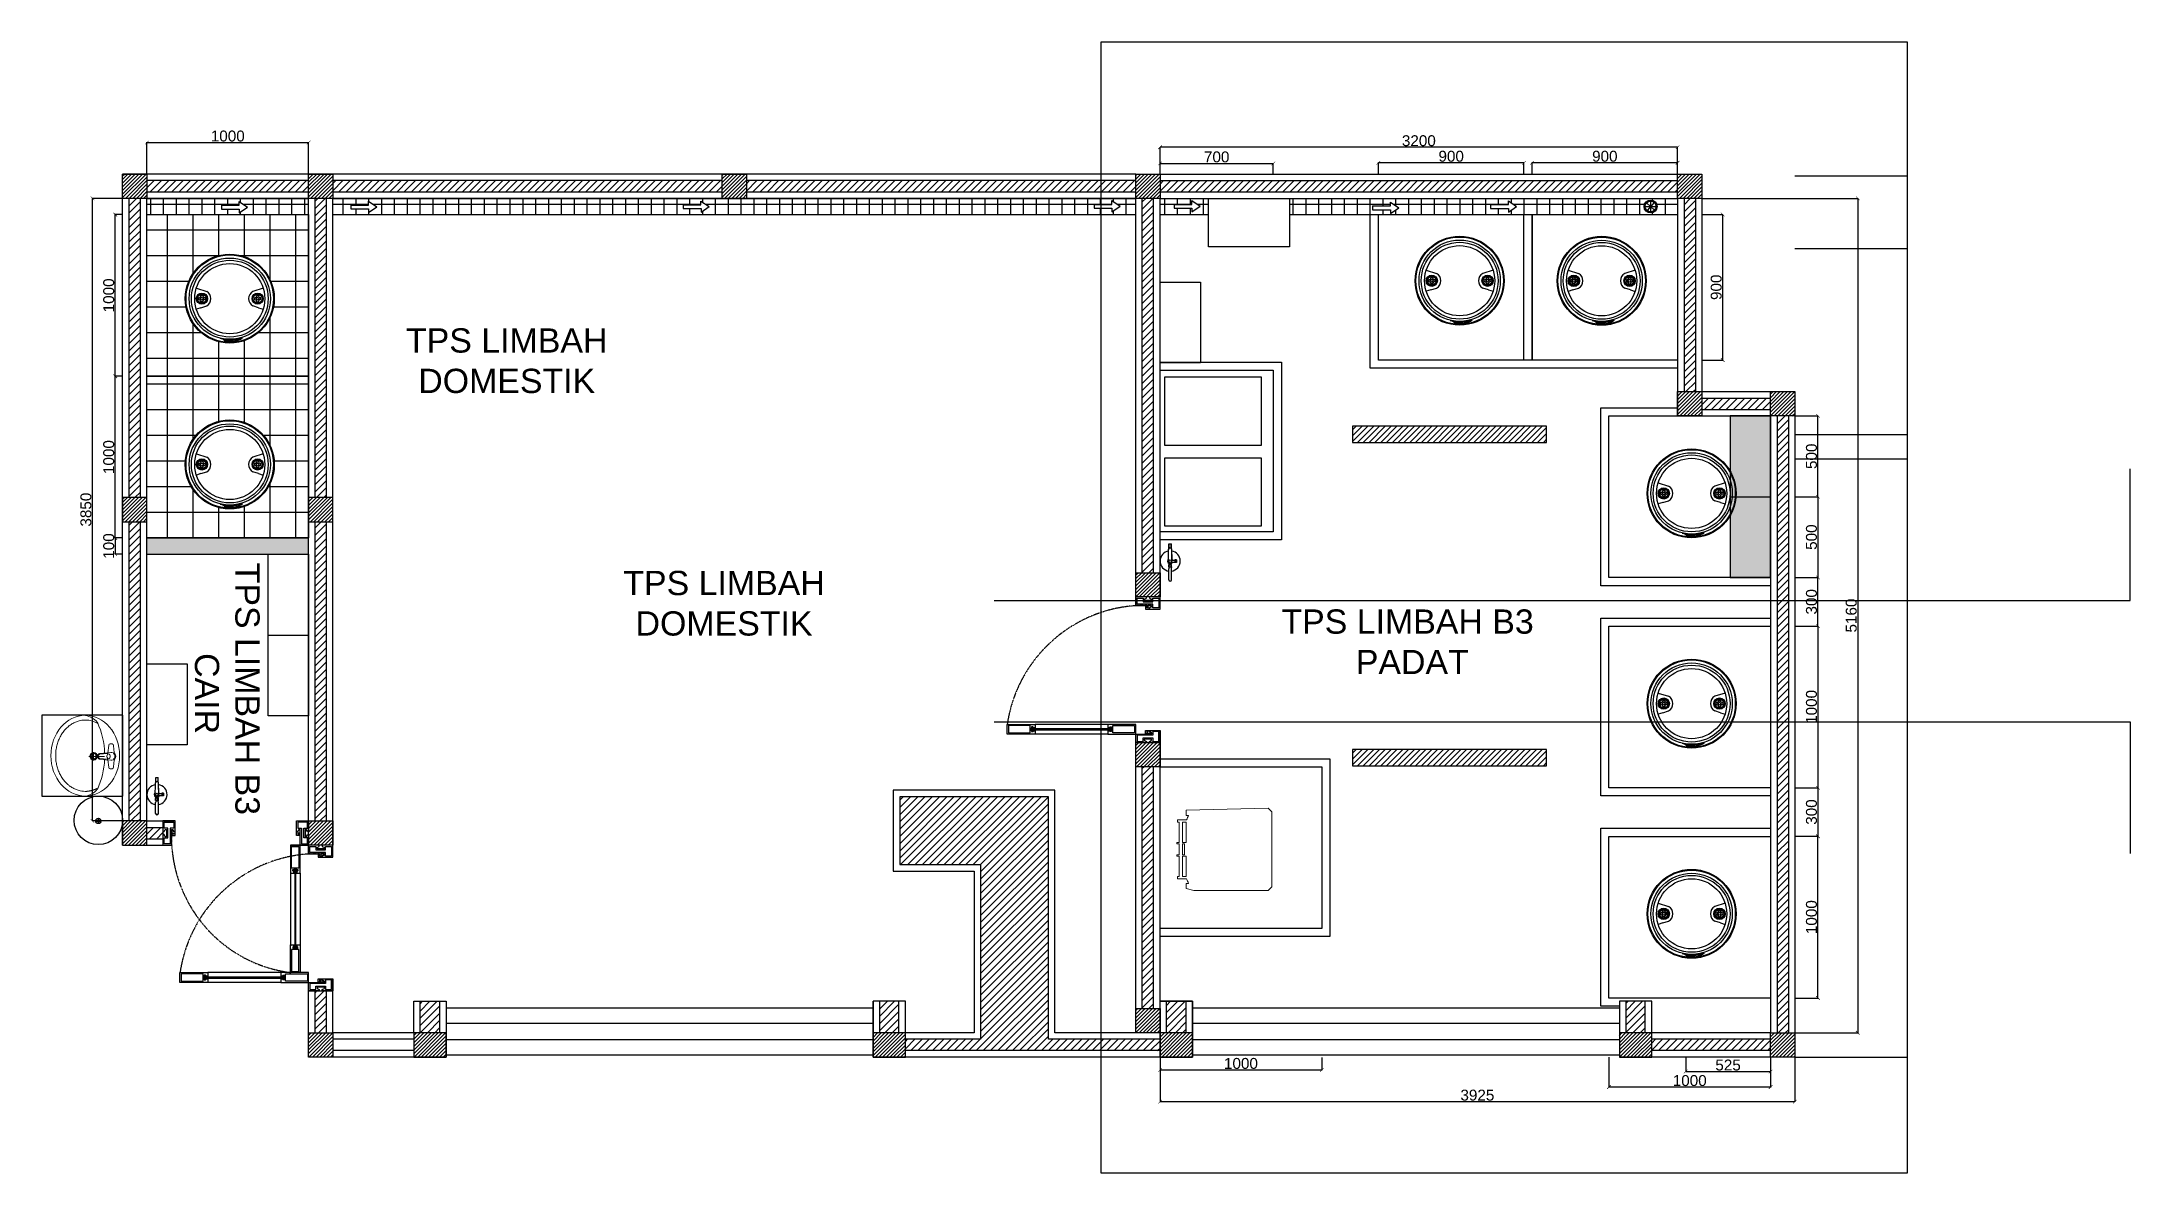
# Model space of a CAD drawing. Header units: millimetres. Extents: x -152054 to 94068, y -14280 to 91468.
# Drawn here: x -82884 to -69970, y 25102 to 32099 of the extents above; entities that cross this region are included whole.
import ezdxf

# ---------------------------------------------------------------- set-up
doc = ezdxf.new("R2010")
doc.units = ezdxf.units.MM
doc.linetypes.add('HIDDEN', pattern=[0.375, 0.25, -0.125])
doc.layers.add('001_Dark_1 10', color=7, linetype='Continuous', lineweight=0)
doc.layers.add('ALM', color=120, linetype='Continuous')
doc.layers.add('Edges', color=7, linetype='Continuous')
doc.styles.get("Standard").update_dxf_attribs({"font": 'arial.ttf'})
doc.dimstyles.new('ISO-25', dxfattribs={"dimtxt": 67.5, "dimasz": 22.5, "dimexe": 1.25, "dimexo": 0.625, "dimgap": 5.63, "dimtad": 1, "dimtoh": 1, "dimdec": 0, "dimtxsty": 'Standard', "dimblk": 'ARCHTICK', "dimcen": 2.5, "dimclrd": 40, "dimclre": 40, "dimclrt": 1, "dimadec": 0, "dimazin": 0, "dimtfac": 1, "dimtdec": 0, "dimtmove": 0, "dimatfit": 3, "dimldrblk": 'BOXFILLED', "dimfxl": 1, "dimarcsym": 0})
pattern_1 = [(45, (17246.474, -14624.232), (-11.2253202, 11.2253202), [])]
pattern_2 = [(45, (17246.474, -14624.232), (-22.45064, 22.45064), [])]

msp = doc.modelspace()

# ---------------------------------------------------------------- texts
at = {"char_height": 150, "attachment_point": 1}
for s, insert in [('\\pxqc;{\\C3;TPS LIMBAH\\PDOMESTIK}', (-80977.4, 30327.3)), ('\\pxqc;{\\C3;TPS LIMBAH\\PDOMESTIK}', (-79633.6, 28827.4)), ('\\pxqc;{\\C3;TPS LIMBAH B3  PADAT}', (-75377.8, 28588.9))]:
    msp.add_mtext_dynamic_manual_height_columns(s, width=1936.507, gutter_width=17.5, heights=[0], dxfattribs=dict(at, insert=insert))
at = {"insert": (-81537.3, 29036.9), "char_height": 150, "attachment_point": 1, "rotation": 270}
msp.add_mtext_dynamic_manual_height_columns('\\pxqc;{\\C3;TPS LIMBAH B3  CAIR}', width=1936.507, gutter_width=17.5, heights=[0], dxfattribs=at)

# ---------------------------------------------------------------- blocks, each defined once
blk = doc.blocks.new('plasticwaterdrumplan')
at = {"layer": 'Edges'}
for p, q in [((19.15, 3.55), (22, 2.66)), ((19.8, 0.65), (19.83, 0.88)), ((19.83, 0.42), (19.8, 0.65)), ((19.83, 0.88), (19.88, 1)), ((19.88, 0.3), (19.83, 0.42)), ((19.88, 1), (20.09, 0.86)), ((19.88, 0.3), (20.09, 0.44)), ((20.09, 0.86), (20.13, 0.97)), ((20.13, 0.33), (20.09, 0.44)), ((20.13, 0.97), (20.23, 1.1)), ((20.23, 0.2), (20.13, 0.33)), ((20.23, 1.1), (20.36, 1.2)), ((20.36, 0.1), (20.23, 0.2)), ((20.33, 1.45), (20.45, 1.5)), ((20.33, 1.45), (20.47, 1.24)), ((20.33, -0.15), (20.47, 0.06)), ((20.36, 1.2), (20.47, 1.24)), ((20.47, 0.06), (20.36, 0.1)), ((20.45, 1.5), (20.68, 1.53)), ((20.68, 1.53), (20.91, 1.5)), ((20.68, 1.01), (20.77, 1)), ((21.03, 1.45), (20.89, 1.24)), ((20.89, 1.24), (21, 1.2)), ((21, 0.1), (20.89, 0.06)), ((21.03, -0.15), (20.89, 0.06)), ((20.91, 1.5), (21.03, 1.45)), ((21, 1.2), (21.13, 1.1)), ((21.13, 0.2), (21, 0.1)), ((21.13, 1.1), (21.23, 0.97)), ((21.23, 0.33), (21.13, 0.2)), ((21.23, 0.97), (21.27, 0.86)), ((21.27, 0.44), (21.23, 0.33)), ((21.48, 1), (21.27, 0.86)), ((21.48, 0.3), (21.27, 0.44)), ((21.48, 1), (21.53, 0.88)), ((21.53, 0.42), (21.48, 0.3)), ((21.53, 0.88), (21.56, 0.65)), ((21.56, 0.65), (21.53, 0.42)), ((37.52, 3.55), (34.66, 2.66)), ((35.13, 0.88), (35.1, 0.65)), ((35.1, 0.65), (35.13, 0.42)), ((35.19, 1), (35.13, 0.88)), ((35.13, 0.42), (35.19, 0.3)), ((35.19, 1), (35.39, 0.86)), ((35.19, 0.3), (35.39, 0.44)), ((35.44, 0.97), (35.39, 0.86)), ((35.39, 0.44), (35.44, 0.33)), ((35.54, 1.1), (35.44, 0.97)), ((35.44, 0.33), (35.54, 0.2)), ((35.67, 1.2), (35.54, 1.1)), ((35.54, 0.2), (35.67, 0.1)), ((35.76, 1.5), (35.63, 1.45)), ((35.63, 1.45), (35.78, 1.24)), ((35.63, -0.15), (35.78, 0.06)), ((35.78, 1.24), (35.67, 1.2)), ((35.67, 0.1), (35.78, 0.06)), ((35.99, 1.53), (35.76, 1.5)), ((35.99, 1.01), (35.89, 1)), ((36.22, 1.5), (35.99, 1.53)), ((36.34, 1.45), (36.2, 1.24)), ((36.3, 1.2), (36.2, 1.24)), ((36.2, 0.06), (36.3, 0.1)), ((36.34, -0.15), (36.2, 0.06)), ((36.34, 1.45), (36.22, 1.5)), ((36.44, 1.1), (36.3, 1.2)), ((36.3, 0.1), (36.44, 0.2)), ((36.54, 0.97), (36.44, 1.1)), ((36.44, 0.2), (36.54, 0.33)), ((36.58, 0.86), (36.54, 0.97)), ((36.54, 0.33), (36.58, 0.44)), ((36.79, 1), (36.58, 0.86)), ((36.79, 0.3), (36.58, 0.44)), ((36.84, 0.88), (36.79, 1)), ((36.79, 0.3), (36.84, 0.42)), ((36.87, 0.65), (36.84, 0.88)), ((36.84, 0.42), (36.87, 0.65)), ((20.41, -1.85), (19.15, -2.26)), ((20.45, -0.2), (20.33, -0.15)), ((20.41, -1.85), (22, -1.35)), ((20.68, -0.23), (20.45, -0.2)), ((20.91, -0.2), (20.68, -0.23)), ((21.03, -0.15), (20.91, -0.2)), ((36.26, -1.85), (34.66, -1.35)), ((35.63, -0.15), (35.76, -0.2)), ((35.76, -0.2), (35.99, -0.23)), ((35.99, -0.23), (36.22, -0.2)), ((36.22, -0.2), (36.34, -0.15)), ((36.26, -1.85), (37.52, -2.26)), ((25.72, -10.23), (26.59, -10.46)), ((25.73, -10.21), (26.78, -10.49)), ((26.36, -10.41), (26.54, -10.46)), ((26.36, -10.43), (26.53, -10.48)), ((26.54, -10.46), (26.53, -10.48)), ((26.54, -10.46), (26.59, -10.47)), ((26.59, -10.46), (26.6, -10.46)), ((26.6, -10.48), (26.59, -10.47)), ((26.62, -10.47), (26.6, -10.46)), ((26.6, -10.46), (26.75, -10.5)), ((26.61, -10.48), (26.6, -10.48)), ((26.61, -10.48), (26.61, -10.49)), ((26.62, -10.5), (26.61, -10.49)), ((26.63, -10.48), (26.62, -10.47)), ((26.62, -10.47), (26.62, -10.47)), ((26.63, -10.5), (26.62, -10.5)), ((26.64, -10.49), (26.63, -10.48)), ((26.63, -10.51), (26.63, -10.5)), ((26.64, -10.52), (26.63, -10.51)), ((26.65, -10.5), (26.64, -10.49)), ((26.64, -10.49), (26.64, -10.49)), ((26.64, -10.53), (26.64, -10.52)), ((26.64, -10.54), (26.64, -10.53)), ((26.64, -10.57), (26.65, -10.54)), ((26.65, -10.54), (26.64, -10.54)), ((26.64, -10.59), (26.64, -10.57)), ((26.65, -10.61), (26.64, -10.59)), ((26.65, -10.51), (26.65, -10.5)), ((26.66, -10.52), (26.65, -10.51)), ((26.65, -10.51), (26.65, -10.51)), ((26.65, -10.54), (26.67, -10.53)), ((26.66, -10.53), (26.65, -10.55)), ((26.65, -10.55), (26.65, -10.54)), ((26.65, -10.55), (26.65, -10.55)), ((26.66, -10.64), (26.65, -10.61)), ((26.66, -10.53), (26.66, -10.52)), ((26.67, -10.56), (26.66, -10.57)), ((26.66, -10.57), (26.66, -10.59)), ((26.66, -10.59), (26.66, -10.6)), ((26.66, -10.6), (26.67, -10.62)), ((26.68, -10.66), (26.66, -10.64)), ((26.67, -10.53), (26.69, -10.51)), ((26.68, -10.54), (26.67, -10.56)), ((26.67, -10.62), (26.69, -10.64)), ((26.7, -10.53), (26.68, -10.54)), ((26.7, -10.67), (26.68, -10.66)), ((26.69, -10.51), (26.72, -10.5)), ((26.7, -10.56), (26.69, -10.59)), ((26.69, -10.59), (26.7, -10.63)), ((26.69, -10.64), (26.71, -10.65)), ((26.72, -10.53), (26.7, -10.53)), ((26.72, -10.54), (26.7, -10.56)), ((26.7, -10.63), (26.72, -10.65)), ((26.73, -10.68), (26.7, -10.67)), ((26.71, -10.65), (26.73, -10.66)), ((26.72, -10.5), (26.75, -10.5)), ((26.74, -10.52), (26.72, -10.53)), ((26.75, -10.53), (26.72, -10.54)), ((26.72, -10.65), (26.77, -10.66)), ((26.73, -10.66), (26.76, -10.67)), ((26.75, -10.69), (26.73, -10.68)), ((26.77, -10.53), (26.74, -10.52)), ((26.75, -10.5), (26.77, -10.5)), ((26.75, -10.5), (26.77, -10.51)), ((26.78, -10.54), (26.75, -10.53)), ((26.78, -10.69), (26.75, -10.69)), ((26.76, -10.67), (26.77, -10.66)), ((26.77, -10.5), (26.8, -10.51)), ((26.8, -10.51), (26.77, -10.51)), ((26.79, -10.54), (26.77, -10.53)), ((26.77, -10.66), (26.81, -10.68)), ((26.78, -10.49), (27.01, -10.56)), ((26.78, -10.49), (26.8, -10.51)), ((26.78, -10.54), (26.8, -10.55)), ((26.81, -10.68), (26.78, -10.69)), ((26.81, -10.55), (26.79, -10.54)), ((26.8, -10.51), (26.82, -10.53)), ((26.81, -10.55), (26.8, -10.55)), ((26.81, -10.55), (26.81, -10.55)), ((26.81, -10.55), (26.85, -10.56)), ((26.81, -10.68), (26.81, -10.68)), ((26.81, -10.68), (26.93, -10.71)), ((26.82, -10.53), (26.84, -10.55)), ((26.84, -10.55), (26.85, -10.56)), ((26.85, -10.56), (27.07, -10.63)), ((26.9, -10.77), (26.89, -10.83)), ((26.89, -10.83), (26.9, -10.77)), ((26.89, -10.83), (26.9, -10.88)), ((26.9, -10.88), (26.89, -10.83)), ((26.89, -10.83), (26.89, -10.83)), ((26.9, -10.83), (26.89, -10.83)), ((26.93, -10.72), (26.9, -10.77)), ((26.9, -10.77), (26.93, -10.72)), ((26.9, -10.77), (26.91, -10.77)), ((26.9, -10.83), (26.91, -10.77)), ((26.9, -10.77), (26.9, -10.77)), ((26.9, -10.83), (26.91, -10.78)), ((26.91, -10.88), (26.9, -10.83)), ((26.9, -10.88), (26.9, -10.83)), ((26.9, -10.83), (26.9, -10.83)), ((26.9, -10.88), (26.91, -10.93)), ((26.91, -10.88), (26.9, -10.88)), ((26.9, -10.88), (26.9, -10.88)), ((26.9, -10.88), (26.9, -10.88)), ((26.92, -10.93), (26.9, -10.88)), ((26.92, -10.93), (26.9, -10.88)), ((26.91, -10.78), (26.93, -10.73)), ((26.91, -10.77), (26.93, -10.73)), ((26.91, -10.77), (26.91, -10.78)), ((26.91, -10.83), (26.92, -10.78)), ((26.92, -10.78), (26.91, -10.83)), ((26.91, -10.83), (26.92, -10.88)), ((26.91, -10.88), (26.91, -10.83)), ((26.93, -10.93), (26.91, -10.88)), ((26.92, -10.93), (26.91, -10.88)), ((26.91, -10.93), (26.95, -10.98)), ((26.92, -10.93), (26.91, -10.93)), ((26.92, -10.78), (26.94, -10.73)), ((26.94, -10.73), (26.92, -10.78)), ((26.92, -10.88), (26.93, -10.93)), ((26.92, -10.93), (26.92, -10.93)), ((26.92, -10.93), (26.92, -10.93)), ((26.95, -10.98), (26.92, -10.93)), ((26.95, -10.97), (26.92, -10.93)), ((26.95, -10.98), (26.92, -10.93)), ((26.93, -10.71), (26.93, -10.72)), ((26.93, -10.72), (26.94, -10.71)), ((26.94, -10.71), (26.93, -10.71)), ((26.93, -10.73), (26.94, -10.72)), ((26.93, -10.73), (26.94, -10.72)), ((26.93, -10.73), (26.93, -10.72)), ((26.93, -10.72), (26.93, -10.72)), ((26.93, -10.73), (26.93, -10.73)), ((26.93, -10.93), (26.96, -10.97)), ((26.96, -10.97), (26.93, -10.93)), ((26.94, -10.72), (26.94, -10.71)), ((26.95, -10.72), (26.94, -10.73)), ((26.94, -10.73), (26.95, -10.72)), ((26.95, -10.72), (26.94, -10.72)), ((26.94, -10.72), (26.94, -10.72)), ((27.05, -10.75), (26.95, -10.72)), ((26.95, -10.72), (26.95, -10.72)), ((26.99, -11.01), (26.95, -10.97)), ((26.95, -10.98), (26.95, -10.97)), ((26.95, -10.98), (26.99, -11.02)), ((26.99, -11.01), (26.95, -10.98)), ((26.99, -11.01), (26.95, -10.98)), ((26.95, -10.98), (26.95, -10.98)), ((26.95, -10.98), (26.95, -10.98)), ((26.96, -10.97), (27, -11)), ((27, -11), (26.96, -10.97)), ((26.99, -11.01), (26.99, -11.01)), ((26.99, -11.01), (26.99, -11.01)), ((26.99, -11.01), (26.99, -11.02)), ((27.04, -11.03), (26.99, -11.01)), ((27.04, -11.03), (26.99, -11.01)), ((27.04, -11.04), (26.99, -11.01)), ((26.99, -11.02), (27.04, -11.04)), ((27.02, -10.78), (27, -10.85)), ((27, -10.85), (27.02, -10.91)), ((27, -11), (27.04, -11.02)), ((27.04, -11.03), (27, -11)), ((27.05, -10.75), (27.02, -10.78)), ((27.02, -10.91), (27.07, -10.96)), ((27.04, -11.02), (27.32, -11.11)), ((27.32, -11.13), (27.04, -11.03)), ((27.32, -11.12), (27.04, -11.03)), ((27.32, -11.12), (27.04, -11.03)), ((27.31, -11.13), (27.04, -11.04)), ((27.04, -11.04), (27.04, -11.04)), ((27.31, -11.13), (27.04, -11.04)), ((27.26, -10.81), (27.05, -10.75)), ((27.07, -10.63), (27.11, -10.63)), ((27.08, -10.63), (27.07, -10.63)), ((27.07, -10.96), (27.13, -10.98)), ((27.08, -10.63), (27.11, -10.63)), ((27.09, -10.64), (27.08, -10.63)), ((27.09, -10.64), (27.11, -10.63)), ((27.1, -10.64), (27.09, -10.64)), ((27.1, -10.64), (27.11, -10.64)), ((27.11, -10.64), (27.1, -10.64)), ((27.17, -10.64), (27.11, -10.63)), ((27.11, -10.63), (27.11, -10.63)), ((27.11, -10.63), (27.11, -10.63)), ((27.11, -10.63), (27.17, -10.64)), ((27.11, -10.63), (27.17, -10.64)), ((27.11, -10.64), (27.11, -10.63)), ((27.11, -10.64), (27.11, -10.64)), ((27.11, -10.64), (27.17, -10.65)), ((27.11, -10.64), (27.17, -10.65)), ((27.15, -10.65), (27.11, -10.64)), ((27.13, -10.98), (27.2, -10.96)), ((27.17, -10.66), (27.15, -10.65)), ((28.04, -10.93), (27.15, -10.65)), ((27.44, -10.69), (27.17, -10.64)), ((27.44, -10.68), (27.17, -10.64)), ((27.44, -10.68), (27.17, -10.64)), ((27.43, -10.7), (27.17, -10.65)), ((27.44, -10.69), (27.17, -10.65)), ((27.17, -10.66), (27.43, -10.7)), ((27.2, -10.96), (27.25, -10.91)), ((27.25, -10.91), (27.27, -10.85)), ((27.27, -10.85), (27.26, -10.81)), ((28, -11.04), (27.26, -10.81)), ((27.31, -11.13), (27.6, -11.21)), ((27.6, -11.2), (27.31, -11.13)), ((27.32, -11.11), (27.6, -11.19)), ((27.6, -11.19), (27.32, -11.12)), ((27.6, -11.2), (27.32, -11.12)), ((27.6, -11.2), (27.32, -11.13)), ((27.43, -10.7), (27.7, -10.74)), ((27.7, -10.73), (27.43, -10.7)), ((27.44, -10.68), (27.71, -10.72)), ((27.71, -10.72), (27.44, -10.68)), ((27.71, -10.73), (27.44, -10.69)), ((27.71, -10.72), (27.44, -10.69)), ((27.6, -11.19), (27.89, -11.24)), ((27.88, -11.25), (27.6, -11.19)), ((27.88, -11.25), (27.6, -11.2)), ((27.88, -11.25), (27.6, -11.2)), ((27.88, -11.26), (27.6, -11.2)), ((27.88, -11.26), (27.6, -11.21)), ((27.98, -10.76), (27.7, -10.73)), ((27.7, -10.74), (27.98, -10.76)), ((27.71, -10.72), (27.98, -10.74)), ((27.98, -10.75), (27.71, -10.72)), ((27.98, -10.75), (27.71, -10.72)), ((27.98, -10.75), (27.71, -10.73)), ((28.17, -11.28), (27.88, -11.25)), ((28.17, -11.29), (27.88, -11.25)), ((28.17, -11.28), (27.88, -11.25)), ((28.17, -11.29), (27.88, -11.26)), ((28.17, -11.29), (27.88, -11.26)), ((27.89, -11.24), (28.17, -11.27)), ((28.25, -10.76), (27.98, -10.74)), ((28.25, -10.77), (27.98, -10.75)), ((28.25, -10.77), (27.98, -10.75)), ((28.25, -10.76), (27.98, -10.75)), ((28.25, -10.78), (27.98, -10.76)), ((27.98, -10.76), (28.25, -10.78)), ((28.04, -11.11), (28, -11.04)), ((28.01, -11.04), (28, -11.04)), ((28.01, -11.04), (28.04, -11.1)), ((28.02, -11.05), (28.01, -11.04)), ((28.02, -11.05), (28.04, -11.1)), ((28.02, -11.05), (28.05, -11.09)), ((28.02, -11.05), (28.02, -11.05)), ((28.03, -11.05), (28.02, -11.05)), ((28.05, -11.09), (28.03, -11.05)), ((28.03, -11.05), (28.05, -11.09)), ((28.03, -11.05), (28.05, -11.09)), ((28.03, -11.05), (28.03, -11.05)), ((28.03, -11.05), (28.03, -11.05)), ((28.03, -11.05), (28.07, -11.06)), ((28.04, -10.93), (28.09, -10.9)), ((28.05, -10.93), (28.04, -10.93)), ((28.05, -11.09), (28.04, -11.1)), ((28.04, -11.1), (28.04, -11.1)), ((28.04, -11.1), (28.13, -11.12)), ((28.04, -11.1), (28.12, -11.12)), ((28.13, -11.13), (28.04, -11.11)), ((28.1, -10.9), (28.05, -10.93)), ((28.1, -10.91), (28.05, -10.93)), ((28.05, -10.93), (28.05, -10.93)), ((28.06, -10.93), (28.05, -10.93)), ((28.12, -11.11), (28.05, -11.09)), ((28.05, -11.09), (28.05, -11.09)), ((28.05, -11.09), (28.05, -11.09)), ((28.05, -11.09), (28.12, -11.12)), ((28.05, -11.09), (28.12, -11.11)), ((28.1, -10.91), (28.06, -10.93)), ((28.1, -10.91), (28.06, -10.94)), ((28.06, -10.94), (28.1, -10.92)), ((28.06, -10.94), (28.06, -10.93)), ((28.06, -10.94), (28.11, -10.95)), ((28.06, -10.94), (28.06, -10.94)), ((28.08, -11.07), (28.07, -11.06)), ((28.08, -11.07), (28.09, -11.07)), ((28.09, -10.9), (28.18, -10.92)), ((28.09, -11.07), (28.1, -11.07)), ((28.09, -11.07), (28.09, -11.07)), ((28.09, -11.07), (28.09, -11.07)), ((28.18, -10.92), (28.1, -10.9)), ((28.1, -10.91), (28.1, -10.9)), ((28.18, -10.93), (28.1, -10.91)), ((28.17, -10.93), (28.1, -10.91)), ((28.1, -10.91), (28.1, -10.91)), ((28.17, -10.93), (28.1, -10.91)), ((28.1, -10.91), (28.1, -10.91)), ((28.1, -10.92), (28.1, -10.91)), ((28.1, -10.92), (28.17, -10.94)), ((28.1, -11.07), (28.1, -11.07)), ((28.1, -11.07), (28.1, -11.07)), ((28.11, -11.07), (28.1, -11.07)), ((28.11, -10.95), (28.11, -10.95)), ((28.11, -10.95), (28.11, -10.95)), ((28.14, -10.96), (28.11, -10.95)), ((28.11, -10.95), (28.11, -10.95)), ((28.11, -10.95), (28.11, -10.95)), ((28.11, -11.07), (28.14, -11.07)), ((28.19, -11.07), (28.12, -11.11)), ((28.12, -11.11), (28.19, -11.07)), ((28.12, -11.12), (28.2, -11.08)), ((28.12, -11.12), (28.19, -11.08)), ((28.12, -11.12), (28.12, -11.11)), ((28.12, -11.11), (28.12, -11.11)), ((28.13, -11.12), (28.12, -11.12)), ((28.12, -11.12), (28.12, -11.12)), ((28.13, -11.12), (28.2, -11.08)), ((28.2, -11.09), (28.13, -11.13)), ((28.17, -10.99), (28.14, -10.96)), ((28.14, -11.07), (28.16, -11.05)), ((28.16, -11.05), (28.17, -11.02)), ((28.18, -10.93), (28.17, -10.93)), ((28.17, -10.93), (28.17, -10.93)), ((28.17, -10.93), (28.17, -10.94)), ((28.21, -11), (28.17, -10.93)), ((28.21, -11), (28.17, -10.93)), ((28.17, -10.94), (28.21, -11)), ((28.17, -11.02), (28.17, -10.99)), ((28.17, -11.27), (28.46, -11.29)), ((28.46, -11.29), (28.17, -11.28)), ((28.46, -11.3), (28.17, -11.28)), ((28.17, -11.29), (28.46, -11.31)), ((28.46, -11.3), (28.17, -11.29)), ((28.46, -11.3), (28.17, -11.29)), ((28.18, -10.92), (28.18, -10.93)), ((28.22, -11), (28.18, -10.92)), ((28.18, -10.92), (28.23, -11)), ((28.22, -11), (28.18, -10.93)), ((28.21, -11), (28.19, -11.07)), ((28.19, -11.08), (28.21, -11)), ((28.19, -11.07), (28.21, -11)), ((28.19, -11.08), (28.19, -11.07)), ((28.19, -11.07), (28.19, -11.07)), ((28.2, -11.08), (28.19, -11.08)), ((28.23, -11), (28.2, -11.09)), ((28.2, -11.08), (28.22, -11)), ((28.2, -11.08), (28.22, -11)), ((28.2, -11.08), (28.2, -11.08)), ((28.21, -11), (28.22, -11)), ((28.21, -11), (28.21, -11)), ((28.21, -11), (28.21, -11)), ((28.22, -11), (28.22, -11)), ((28.25, -10.76), (28.52, -10.77)), ((28.52, -10.77), (28.25, -10.76)), ((28.52, -10.78), (28.25, -10.77)), ((28.52, -10.78), (28.25, -10.77)), ((28.25, -10.78), (28.52, -10.79)), ((28.52, -10.79), (28.25, -10.78)), ((28.43, -10.93), (29.05, -10.92)), ((28.44, -11.17), (28.43, -10.93)), ((28.43, -10.93), (28.44, -10.94)), ((29.04, -10.93), (28.44, -10.94)), ((29.04, -10.93), (28.44, -10.94)), ((28.44, -10.94), (28.44, -11.16)), ((28.44, -10.94), (28.45, -11.16)), ((28.44, -10.94), (28.45, -10.95)), ((28.44, -10.94), (28.44, -10.94)), ((29.04, -11.15), (28.44, -11.16)), ((28.44, -11.16), (28.44, -11.17)), ((28.45, -11.16), (28.44, -11.16)), ((28.44, -11.17), (29.05, -11.16)), ((28.45, -10.95), (29.03, -10.94)), ((29.03, -10.94), (28.45, -10.95)), ((29.03, -10.94), (28.45, -10.95)), ((28.46, -11.15), (28.45, -10.95)), ((28.45, -10.95), (28.45, -11.15)), ((28.45, -10.95), (28.45, -10.95)), ((28.45, -10.95), (28.45, -10.95)), ((28.45, -10.95), (28.45, -11.15)), ((29.03, -11.14), (28.45, -11.15)), ((28.45, -11.15), (28.45, -11.15)), ((28.45, -11.15), (28.45, -11.16)), ((28.46, -11.15), (28.45, -11.15)), ((29.04, -11.15), (28.45, -11.16)), ((29.03, -11.15), (28.45, -11.15)), ((29.03, -11.14), (28.46, -11.15)), ((28.46, -11.29), (28.75, -11.28)), ((28.75, -11.29), (28.46, -11.29)), ((28.75, -11.29), (28.46, -11.3)), ((28.76, -11.29), (28.46, -11.3)), ((28.76, -11.3), (28.46, -11.3)), ((28.76, -11.3), (28.46, -11.31)), ((28.52, -10.77), (28.79, -10.77)), ((28.79, -10.77), (28.52, -10.77)), ((28.79, -10.78), (28.52, -10.78)), ((28.79, -10.78), (28.52, -10.78)), ((28.52, -10.79), (28.79, -10.79)), ((28.79, -10.79), (28.52, -10.79)), ((28.75, -11.28), (29.04, -11.25)), ((29.04, -11.26), (28.75, -11.29)), ((29.04, -11.26), (28.75, -11.29)), ((29.05, -11.27), (28.76, -11.3)), ((29.05, -11.27), (28.76, -11.29)), ((29.05, -11.27), (28.76, -11.3)), ((29.06, -10.76), (28.79, -10.77)), ((29.06, -10.76), (28.79, -10.77)), ((29.06, -10.77), (28.79, -10.78)), ((29.06, -10.77), (28.79, -10.78)), ((29.06, -10.78), (28.79, -10.79)), ((28.79, -10.79), (29.06, -10.78)), ((29.03, -10.94), (29.04, -10.93)), ((29.03, -10.94), (29.03, -11.14)), ((29.03, -11.15), (29.03, -10.94)), ((29.03, -11.14), (29.03, -10.94)), ((29.03, -10.94), (29.03, -10.94)), ((29.03, -10.94), (29.03, -10.94)), ((29.03, -11.15), (29.03, -11.14)), ((29.03, -11.14), (29.03, -11.14)), ((29.04, -11.15), (29.03, -11.15)), ((29.04, -10.93), (29.05, -10.92)), ((29.04, -11.15), (29.04, -10.93)), ((29.04, -11.15), (29.04, -10.93)), ((29.04, -10.93), (29.04, -10.93)), ((29.05, -11.16), (29.04, -11.15)), ((29.04, -11.15), (29.04, -11.15)), ((29.04, -11.25), (29.33, -11.21)), ((29.33, -11.21), (29.04, -11.26)), ((29.33, -11.22), (29.04, -11.26)), ((29.05, -10.92), (29.05, -11.16)), ((29.33, -11.22), (29.05, -11.27)), ((29.33, -11.22), (29.05, -11.27)), ((29.05, -11.27), (29.33, -11.23)), ((29.06, -10.76), (29.33, -10.74)), ((29.33, -10.75), (29.06, -10.77)), ((29.33, -10.75), (29.06, -10.76)), ((29.06, -10.78), (29.33, -10.76)), ((29.33, -10.76), (29.06, -10.78)), ((29.33, -10.76), (29.06, -10.77)), ((29.81, -10.63), (29.33, -10.75)), ((29.8, -10.63), (29.33, -10.75)), ((29.8, -10.63), (29.33, -10.74)), ((29.81, -10.64), (29.33, -10.75)), ((29.33, -10.75), (29.33, -10.74)), ((29.33, -10.75), (29.33, -10.75)), ((29.33, -10.75), (29.33, -10.75)), ((29.33, -10.75), (29.34, -10.76)), ((29.33, -10.75), (29.33, -10.76)), ((29.33, -10.76), (29.33, -10.76)), ((29.33, -10.76), (29.34, -10.76)), ((29.33, -10.77), (29.34, -10.76)), ((29.33, -10.76), (29.33, -10.76)), ((29.33, -10.76), (29.33, -10.76)), ((29.33, -10.76), (29.34, -10.76)), ((29.33, -10.76), (29.33, -10.76)), ((29.33, -10.76), (29.33, -10.77)), ((29.33, -10.76), (29.33, -10.76)), ((29.83, -11.05), (29.33, -11.22)), ((29.33, -11.21), (29.83, -11.05)), ((29.83, -11.06), (29.33, -11.22)), ((29.83, -11.06), (29.33, -11.22)), ((29.84, -11.06), (29.33, -11.23)), ((29.84, -11.07), (29.33, -11.23)), ((29.33, -11.21), (29.33, -11.21)), ((29.33, -11.21), (29.33, -11.21)), ((29.33, -11.21), (29.33, -11.21)), ((29.33, -11.21), (29.33, -11.21)), ((29.33, -11.21), (29.33, -11.21)), ((29.33, -11.21), (29.33, -11.21)), ((29.33, -11.21), (29.33, -11.21)), ((29.33, -11.21), (29.33, -11.22)), ((29.33, -11.22), (29.33, -11.23)), ((29.33, -11.22), (29.33, -11.22)), ((29.33, -11.22), (29.33, -11.22)), ((29.33, -11.22), (29.33, -11.22)), ((29.33, -11.22), (29.33, -11.22)), ((29.33, -11.23), (29.33, -11.23)), ((29.81, -10.64), (29.34, -10.76)), ((29.34, -10.76), (29.81, -10.65)), ((29.34, -10.76), (29.34, -10.76)), ((30.28, -10.5), (29.8, -10.63)), ((30.28, -10.5), (29.8, -10.63)), ((30.28, -10.51), (29.81, -10.63)), ((30.28, -10.51), (29.81, -10.64)), ((30.29, -10.51), (29.81, -10.64)), ((29.81, -10.65), (30.29, -10.52)), ((30.32, -10.87), (29.83, -11.05)), ((29.83, -11.05), (30.32, -10.87)), ((30.32, -10.88), (29.83, -11.06)), ((30.33, -10.88), (29.83, -11.06)), ((30.33, -10.88), (29.84, -11.07)), ((30.33, -10.88), (29.84, -11.06)), ((30.76, -10.36), (30.28, -10.5)), ((30.76, -10.37), (30.28, -10.51)), ((30.76, -10.37), (30.28, -10.5)), ((30.76, -10.37), (30.28, -10.51)), ((30.29, -10.52), (30.76, -10.38)), ((30.76, -10.38), (30.29, -10.51)), ((30.32, -10.87), (30.8, -10.67)), ((30.8, -10.67), (30.32, -10.87)), ((30.8, -10.68), (30.32, -10.88)), ((30.81, -10.68), (30.33, -10.88)), ((30.81, -10.68), (30.33, -10.88)), ((30.33, -10.88), (30.81, -10.69)), ((30.76, -10.36), (31.23, -10.22)), ((30.76, -10.38), (31.3, -10.22)), ((31.23, -10.22), (30.76, -10.37)), ((31.23, -10.22), (30.76, -10.37)), ((31.24, -10.23), (30.76, -10.38)), ((31.23, -10.23), (30.76, -10.37)), ((30.8, -10.67), (31.26, -10.46)), ((31.27, -10.46), (30.8, -10.67)), ((31.27, -10.46), (30.8, -10.68)), ((31.28, -10.47), (30.81, -10.69)), ((31.27, -10.47), (30.81, -10.68)), ((31.28, -10.47), (30.81, -10.68)), ((31.26, -10.21), (31.23, -10.22)), ((31.26, -10.21), (31.23, -10.22)), ((31.27, -10.21), (31.23, -10.22)), ((31.27, -10.22), (31.23, -10.23)), ((31.27, -10.22), (31.24, -10.23)), ((31.26, -10.21), (31.3, -10.2)), ((31.3, -10.2), (31.26, -10.21)), ((31.26, -10.46), (31.33, -10.42)), ((31.3, -10.2), (31.27, -10.21)), ((31.3, -10.21), (31.27, -10.22)), ((31.3, -10.21), (31.27, -10.22)), ((31.3, -10.44), (31.27, -10.46)), ((31.31, -10.45), (31.27, -10.46)), ((31.31, -10.45), (31.27, -10.47)), ((31.31, -10.45), (31.28, -10.47)), ((31.31, -10.45), (31.28, -10.47)), ((31.3, -10.2), (31.33, -10.19)), ((31.33, -10.19), (31.3, -10.2)), ((31.33, -10.19), (31.3, -10.2)), ((31.34, -10.2), (31.3, -10.21)), ((31.33, -10.2), (31.3, -10.21)), ((31.3, -10.22), (31.34, -10.21)), ((31.34, -10.43), (31.3, -10.44)), ((31.34, -10.43), (31.31, -10.45)), ((31.35, -10.43), (31.31, -10.45)), ((31.35, -10.43), (31.31, -10.45)), ((31.31, -10.45), (31.35, -10.44)), ((31.36, -10.18), (31.33, -10.19)), ((31.37, -10.18), (31.33, -10.19)), ((31.37, -10.18), (31.33, -10.19)), ((31.37, -10.19), (31.33, -10.2)), ((31.33, -10.42), (31.4, -10.39)), ((31.34, -10.21), (31.4, -10.19)), ((31.37, -10.19), (31.34, -10.2)), ((31.38, -10.41), (31.34, -10.43)), ((31.37, -10.41), (31.34, -10.43)), ((31.38, -10.41), (31.35, -10.43)), ((31.35, -10.44), (31.39, -10.42)), ((31.38, -10.42), (31.35, -10.43)), ((31.4, -10.17), (31.36, -10.18)), ((31.4, -10.17), (31.37, -10.18)), ((31.4, -10.18), (31.37, -10.19)), ((31.4, -10.18), (31.37, -10.18)), ((31.4, -10.18), (31.37, -10.19)), ((31.41, -10.39), (31.37, -10.41)), ((31.41, -10.39), (31.38, -10.41)), ((31.42, -10.4), (31.38, -10.42)), ((31.42, -10.4), (31.38, -10.41)), ((31.42, -10.4), (31.39, -10.42)), ((31.4, -10.17), (31.43, -10.16)), ((31.43, -10.16), (31.4, -10.17)), ((31.44, -10.17), (31.4, -10.18)), ((31.43, -10.17), (31.4, -10.18)), ((31.43, -10.17), (31.4, -10.18)), ((31.4, -10.19), (31.44, -10.18)), ((31.4, -10.39), (31.44, -10.37)), ((31.45, -10.37), (31.41, -10.39)), ((31.44, -10.37), (31.41, -10.39)), ((31.42, -10.4), (31.46, -10.38)), ((31.45, -10.38), (31.42, -10.4)), ((31.45, -10.38), (31.42, -10.4)), ((31.47, -10.15), (31.43, -10.16)), ((31.47, -10.15), (31.43, -10.16)), ((31.47, -10.16), (31.43, -10.17)), ((31.47, -10.16), (31.43, -10.17)), ((31.44, -10.18), (31.5, -10.16)), ((31.47, -10.17), (31.44, -10.17)), ((31.44, -10.37), (31.51, -10.33)), ((31.48, -10.35), (31.44, -10.37)), ((31.48, -10.36), (31.45, -10.37)), ((31.49, -10.36), (31.45, -10.38)), ((31.49, -10.36), (31.45, -10.38)), ((31.46, -10.38), (31.49, -10.36)), ((31.5, -10.14), (31.47, -10.15)), ((31.5, -10.15), (31.47, -10.16)), ((31.5, -10.15), (31.47, -10.15)), ((31.5, -10.15), (31.47, -10.16)), ((31.5, -10.16), (31.47, -10.17)), ((31.51, -10.33), (31.48, -10.35)), ((31.52, -10.34), (31.48, -10.36)), ((31.53, -10.34), (31.49, -10.36)), ((31.52, -10.34), (31.49, -10.36)), ((31.52, -10.34), (31.49, -10.36)), ((31.5, -10.14), (31.53, -10.13)), ((31.54, -10.14), (31.5, -10.15)), ((31.54, -10.14), (31.5, -10.15)), ((31.53, -10.14), (31.5, -10.15)), ((31.5, -10.16), (31.54, -10.15)), ((31.54, -10.15), (31.5, -10.16)), ((31.51, -10.33), (31.54, -10.31)), ((31.55, -10.32), (31.51, -10.33)), ((31.56, -10.32), (31.52, -10.34)), ((31.55, -10.32), (31.52, -10.34)), ((31.56, -10.32), (31.52, -10.34)), ((31.57, -10.13), (31.53, -10.13)), ((31.57, -10.13), (31.53, -10.14)), ((31.56, -10.33), (31.53, -10.34)), ((31.57, -10.13), (31.54, -10.14)), ((31.57, -10.14), (31.54, -10.15)), ((31.57, -10.14), (31.54, -10.14)), ((31.54, -10.15), (31.59, -10.14)), ((31.54, -10.31), (31.61, -10.27)), ((31.59, -10.3), (31.55, -10.32)), ((31.58, -10.3), (31.55, -10.32)), ((31.59, -10.3), (31.56, -10.32)), ((31.59, -10.3), (31.56, -10.32)), ((31.56, -10.33), (31.6, -10.31)), ((31.6, -10.12), (31.57, -10.13)), ((31.6, -10.12), (31.57, -10.13)), ((31.6, -10.13), (31.57, -10.14)), ((31.6, -10.13), (31.57, -10.13)), ((31.59, -10.14), (31.57, -10.14)), ((31.61, -10.28), (31.58, -10.3)), ((31.6, -10.13), (31.59, -10.14)), ((31.59, -10.14), (31.6, -10.14)), ((31.61, -10.14), (31.59, -10.14)), ((31.59, -10.14), (31.59, -10.14)), ((31.62, -10.28), (31.59, -10.3)), ((31.62, -10.28), (31.59, -10.3)), ((31.63, -10.29), (31.59, -10.3)), ((31.6, -10.12), (31.63, -10.13)), ((31.63, -10.13), (31.6, -10.12)), ((31.6, -10.12), (31.6, -10.12)), ((31.62, -10.13), (31.6, -10.12)), ((31.6, -10.12), (31.6, -10.13)), ((31.62, -10.13), (31.6, -10.13)), ((31.62, -10.13), (31.6, -10.13)), ((31.6, -10.13), (31.6, -10.13)), ((31.6, -10.14), (31.62, -10.15)), ((31.63, -10.29), (31.6, -10.31)), ((31.63, -10.15), (31.61, -10.14)), ((31.61, -10.27), (31.66, -10.24)), ((31.65, -10.26), (31.61, -10.28)), ((31.64, -10.14), (31.62, -10.13)), ((31.64, -10.14), (31.62, -10.13)), ((31.62, -10.13), (31.62, -10.13)), ((31.65, -10.14), (31.62, -10.13)), ((31.62, -10.13), (31.62, -10.13)), ((31.62, -10.13), (31.63, -10.13)), ((31.62, -10.15), (31.64, -10.16)), ((31.65, -10.26), (31.62, -10.28)), ((31.66, -10.26), (31.62, -10.28)), ((31.65, -10.13), (31.63, -10.13)), ((31.63, -10.13), (31.63, -10.13)), ((31.65, -10.14), (31.63, -10.13)), ((31.65, -10.16), (31.63, -10.15)), ((31.66, -10.27), (31.63, -10.29)), ((31.66, -10.27), (31.63, -10.29)), ((31.66, -10.15), (31.64, -10.14)), ((31.65, -10.14), (31.64, -10.14)), ((31.64, -10.14), (31.64, -10.14)), ((31.65, -10.15), (31.64, -10.14)), ((31.64, -10.16), (31.65, -10.17)), ((31.67, -10.15), (31.65, -10.13)), ((31.65, -10.14), (31.65, -10.13)), ((31.67, -10.15), (31.65, -10.14)), ((31.67, -10.15), (31.65, -10.14)), ((31.65, -10.14), (31.65, -10.14)), ((31.67, -10.17), (31.65, -10.15)), ((31.66, -10.15), (31.65, -10.15)), ((31.66, -10.17), (31.65, -10.16)), ((31.65, -10.17), (31.66, -10.19)), ((31.67, -10.24), (31.65, -10.26)), ((31.68, -10.24), (31.65, -10.26)), ((31.67, -10.15), (31.66, -10.15)), ((31.68, -10.16), (31.66, -10.15)), ((31.67, -10.18), (31.66, -10.17)), ((31.66, -10.19), (31.67, -10.2)), ((31.67, -10.23), (31.66, -10.24)), ((31.66, -10.24), (31.67, -10.24)), ((31.66, -10.27), (31.7, -10.25)), ((31.69, -10.25), (31.66, -10.26)), ((31.69, -10.25), (31.66, -10.27)), ((31.7, -10.25), (31.66, -10.27)), ((31.67, -10.15), (31.69, -10.16)), ((31.67, -10.15), (31.67, -10.15)), ((31.68, -10.16), (31.67, -10.15)), ((31.67, -10.15), (31.67, -10.15)), ((31.68, -10.16), (31.67, -10.15)), ((31.67, -10.17), (31.68, -10.16)), ((31.68, -10.18), (31.67, -10.17)), ((31.68, -10.2), (31.67, -10.18)), ((31.67, -10.2), (31.67, -10.22)), ((31.67, -10.22), (31.67, -10.23)), ((31.67, -10.24), (31.68, -10.23)), ((31.67, -10.24), (31.68, -10.24)), ((31.68, -10.16), (31.69, -10.16)), ((31.7, -10.18), (31.68, -10.16)), ((31.68, -10.16), (31.68, -10.16)), ((31.68, -10.16), (31.68, -10.16)), ((31.69, -10.18), (31.68, -10.16)), ((31.69, -10.18), (31.68, -10.16)), ((31.69, -10.2), (31.68, -10.18)), ((31.69, -10.18), (31.68, -10.18)), ((31.68, -10.21), (31.68, -10.2)), ((31.68, -10.23), (31.68, -10.21)), ((31.68, -10.24), (31.69, -10.23)), ((31.68, -10.24), (31.69, -10.25)), ((31.7, -10.17), (31.69, -10.16)), ((31.69, -10.19), (31.69, -10.18)), ((31.7, -10.19), (31.69, -10.18)), ((31.69, -10.18), (31.69, -10.18)), ((31.7, -10.18), (31.69, -10.18)), ((31.7, -10.19), (31.69, -10.19)), ((31.7, -10.21), (31.69, -10.19)), ((31.69, -10.19), (31.69, -10.2)), ((31.69, -10.21), (31.69, -10.2)), ((31.7, -10.21), (31.69, -10.21)), ((31.69, -10.23), (31.69, -10.21)), ((31.69, -10.23), (31.7, -10.21)), ((31.69, -10.25), (31.7, -10.23)), ((31.69, -10.25), (31.69, -10.23)), ((31.69, -10.23), (31.7, -10.23)), ((31.69, -10.23), (31.69, -10.23)), ((31.69, -10.25), (31.7, -10.25)), ((31.69, -10.25), (31.69, -10.25)), ((31.7, -10.19), (31.7, -10.17)), ((31.7, -10.18), (31.7, -10.17)), ((31.7, -10.19), (31.7, -10.18)), ((31.7, -10.19), (31.71, -10.21)), ((31.7, -10.19), (31.7, -10.19)), ((31.7, -10.21), (31.7, -10.19)), ((31.7, -10.21), (31.7, -10.19)), ((31.7, -10.19), (31.7, -10.19)), ((31.71, -10.21), (31.7, -10.23)), ((31.7, -10.21), (31.71, -10.21)), ((31.7, -10.23), (31.7, -10.21)), ((31.7, -10.21), (31.7, -10.21)), ((31.7, -10.21), (31.7, -10.21)), ((31.7, -10.23), (31.7, -10.21)), ((31.7, -10.25), (31.7, -10.23)), ((31.7, -10.23), (31.7, -10.23)), ((31.7, -10.25), (31.7, -10.23)), ((31.7, -10.23), (31.7, -10.23)), ((31.7, -10.25), (31.7, -10.25))]:
    blk.add_line(p, q, dxfattribs=at)
for centre, radius in [((28.33, 0.65), 12.22), ((28.33, 0.65), 12), ((28.33, 0.65), 11.16), ((28.33, 0.65), 10.55), ((28.33, 0.65), 9.63), ((20.68, 0.65), 1.55), ((20.68, 0.65), 1.39), ((20.68, 0.65), 1.33), ((20.68, 0.65), 1.2), ((20.68, 0.65), 0.36), ((35.99, 0.65), 1.55), ((35.99, 0.65), 1.39), ((35.99, 0.65), 1.33), ((35.99, 0.65), 1.2), ((35.99, 0.65), 0.36)]:
    blk.add_circle(centre, radius, dxfattribs=at)
for centre, start, end in [((20.85, 0.65), 299.81686, 60.18314), ((35.81, 0.65), 119.81686, 240.18314)]:
    blk.add_arc(centre, 2.31, start, end, dxfattribs=at)
blk = doc.blocks.new('_ArchTick')
at = {"color": 0, "linetype": 'ByBlock', "const_width": 0.15}
blk.add_lwpolyline([(-0.5, -0.5), (0.5, 0.5)], dxfattribs=at)
blk = doc.blocks.new('*D100')
at = {"color": 40, "lineweight": -2, "transparency": 16777216}
for p, q in [((-82385, 31131), (-82572, 31131)), ((-82571, 27281), (-82571, 31131)), ((-82385, 27281), (-82572, 27281))]:
    blk.add_line(p, q, dxfattribs=at)
at = {"layer": 'Defpoints', "color": 0, "transparency": 16777216}
for p in [(-82571, 31131), (-82384, 31131), (-82384, 27281)]:
    blk.add_point(p, dxfattribs=at)
at = {"color": 40, "lineweight": -2, "transparency": 16777216, "xscale": 22.5, "yscale": 22.5, "zscale": 22.5}
for p, rotation in [((-82571, 31131), 90), ((-82571, 27281), 270)]:
    blk.add_blockref('_ArchTick', p, dxfattribs=dict(at, rotation=rotation))
at = {"color": 1, "transparency": 16777216, "insert": (-82611, 29206), "char_height": 67.5, "attachment_point": 5, "rotation": 90}
blk.add_mtext('3850', dxfattribs=at)
blk = doc.blocks.new('_BoxFilled')
at = {"color": 0, "linetype": 'ByBlock', "lineweight": -2}
blk.add_line((-0.5, 0), (-1, 0), dxfattribs=at)
at = {"color": 0, "linetype": 'ByBlock'}
blk.add_solid([(-0.5, 0.5), (0.5, 0.5), (-0.5, -0.5), (0.5, -0.5)], dxfattribs=at)
blk = doc.blocks.new('*D101')
at = {"color": 40, "lineweight": -2, "transparency": 16777216}
for p, q in [((-82234, 31281), (-82234, 31478)), ((-82234, 31476), (-81234, 31476)), ((-81234, 31281), (-81234, 31478))]:
    blk.add_line(p, q, dxfattribs=at)
at = {"layer": 'Defpoints', "color": 0, "transparency": 16777216}
for p in [(-81234, 31476), (-82234, 31281), (-81234, 31281)]:
    blk.add_point(p, dxfattribs=at)
at = {"color": 40, "lineweight": -2, "transparency": 16777216, "xscale": 22.5, "yscale": 22.5, "zscale": 22.5, "rotation": 180}
blk.add_blockref('_ArchTick', (-82234, 31476), dxfattribs=at)
at = {"color": 40, "lineweight": -2, "transparency": 16777216, "xscale": 22.5, "yscale": 22.5, "zscale": 22.5}
blk.add_blockref('_ArchTick', (-81234, 31476), dxfattribs=at)
at = {"color": 1, "transparency": 16777216, "insert": (-81734, 31516), "char_height": 67.5, "attachment_point": 5}
blk.add_mtext('1000', dxfattribs=at)
blk = doc.blocks.new('*D118')
at = {"color": 40, "lineweight": -2, "transparency": 16777216}
for p, q in [((-75969, 31281), (-75969, 31448)), ((-72769, 31447), (-75969, 31447)), ((-72769, 31281), (-72769, 31448))]:
    blk.add_line(p, q, dxfattribs=at)
at = {"layer": 'Defpoints', "color": 0, "transparency": 16777216}
for p in [(-75969, 31447), (-75969, 31281), (-72769, 31281)]:
    blk.add_point(p, dxfattribs=at)
at = {"color": 40, "lineweight": -2, "transparency": 16777216, "xscale": 22.5, "yscale": 22.5, "zscale": 22.5, "rotation": 180}
blk.add_blockref('_ArchTick', (-75969, 31447), dxfattribs=at)
at = {"color": 40, "lineweight": -2, "transparency": 16777216, "xscale": 22.5, "yscale": 22.5, "zscale": 22.5}
blk.add_blockref('_ArchTick', (-72769, 31447), dxfattribs=at)
at = {"color": 1, "transparency": 16777216, "insert": (-74369, 31487), "char_height": 67.5, "attachment_point": 5}
blk.add_mtext('3200', dxfattribs=at)
blk = doc.blocks.new('*D103')
at = {"color": 40, "lineweight": -2, "transparency": 16777216}
for p, q in [((-82385, 31031), (-82432, 31031)), ((-82430, 30031), (-82430, 31031)), ((-82385, 30031), (-82432, 30031))]:
    blk.add_line(p, q, dxfattribs=at)
at = {"layer": 'Defpoints', "color": 0, "transparency": 16777216}
for p in [(-82430, 31031), (-82384, 31031), (-82384, 30031)]:
    blk.add_point(p, dxfattribs=at)
at = {"color": 40, "lineweight": -2, "transparency": 16777216, "xscale": 22.5, "yscale": 22.5, "zscale": 22.5}
for p, rotation in [((-82430, 31031), 90), ((-82430, 30031), 270)]:
    blk.add_blockref('_ArchTick', p, dxfattribs=dict(at, rotation=rotation))
at = {"color": 1, "transparency": 16777216, "insert": (-82470, 30531), "char_height": 67.5, "attachment_point": 5, "rotation": 90}
blk.add_mtext('1000', dxfattribs=at)
blk = doc.blocks.new('*D104')
at = {"color": 40, "lineweight": -2, "transparency": 16777216}
for p, q in [((-82385, 30031), (-82432, 30031)), ((-82430, 29031), (-82430, 30031)), ((-82385, 29031), (-82432, 29031))]:
    blk.add_line(p, q, dxfattribs=at)
at = {"layer": 'Defpoints', "color": 0, "transparency": 16777216}
for p in [(-82430, 30031), (-82384, 30031), (-82384, 29031)]:
    blk.add_point(p, dxfattribs=at)
at = {"color": 40, "lineweight": -2, "transparency": 16777216, "xscale": 22.5, "yscale": 22.5, "zscale": 22.5}
for p, rotation in [((-82430, 30031), 90), ((-82430, 29031), 270)]:
    blk.add_blockref('_ArchTick', p, dxfattribs=dict(at, rotation=rotation))
at = {"color": 1, "transparency": 16777216, "insert": (-82470, 29531), "char_height": 67.5, "attachment_point": 5, "rotation": 90}
blk.add_mtext('1000', dxfattribs=at)
blk = doc.blocks.new('*D105')
at = {"color": 40, "lineweight": -2, "transparency": 16777216}
for p, q in [((-82385, 29031), (-82432, 29031)), ((-82385, 28931), (-82432, 28931)), ((-82430, 29031), (-82430, 28931))]:
    blk.add_line(p, q, dxfattribs=at)
at = {"layer": 'Defpoints', "color": 0, "transparency": 16777216}
for p in [(-82430, 28931), (-82384, 29031), (-82384, 28931)]:
    blk.add_point(p, dxfattribs=at)
at = {"color": 40, "lineweight": -2, "transparency": 16777216, "xscale": 22.5, "yscale": 22.5, "zscale": 22.5}
for p, rotation in [((-82430, 29031), 90), ((-82430, 28931), 270)]:
    blk.add_blockref('_ArchTick', p, dxfattribs=dict(at, rotation=rotation))
at = {"color": 1, "transparency": 16777216, "insert": (-82470, 28981), "char_height": 67.5, "width": 262.78, "attachment_point": 5, "rotation": 90}
blk.add_mtext('100', dxfattribs=at)
blk = doc.blocks.new('*D106')
at = {"color": 40, "lineweight": -2, "transparency": 16777216}
for p, q in [((-73669, 31281), (-73669, 31352)), ((-72769, 31351), (-73669, 31351)), ((-72769, 31281), (-72769, 31352))]:
    blk.add_line(p, q, dxfattribs=at)
at = {"layer": 'Defpoints', "color": 0, "transparency": 16777216}
for p in [(-73669, 31351), (-73669, 31281), (-72769, 31281)]:
    blk.add_point(p, dxfattribs=at)
at = {"color": 40, "lineweight": -2, "transparency": 16777216, "xscale": 22.5, "yscale": 22.5, "zscale": 22.5, "rotation": 180}
blk.add_blockref('_ArchTick', (-73669, 31351), dxfattribs=at)
at = {"color": 40, "lineweight": -2, "transparency": 16777216, "xscale": 22.5, "yscale": 22.5, "zscale": 22.5}
blk.add_blockref('_ArchTick', (-72769, 31351), dxfattribs=at)
at = {"color": 1, "transparency": 16777216, "insert": (-73219, 31391), "char_height": 67.5, "attachment_point": 5}
blk.add_mtext('900', dxfattribs=at)
blk = doc.blocks.new('*D107')
at = {"color": 40, "lineweight": -2, "transparency": 16777216}
for p, q in [((-74619, 31281), (-74619, 31352)), ((-73719, 31351), (-74619, 31351)), ((-73719, 31281), (-73719, 31352))]:
    blk.add_line(p, q, dxfattribs=at)
at = {"layer": 'Defpoints', "color": 0, "transparency": 16777216}
for p in [(-74619, 31351), (-74619, 31281), (-73719, 31281)]:
    blk.add_point(p, dxfattribs=at)
at = {"color": 40, "lineweight": -2, "transparency": 16777216, "xscale": 22.5, "yscale": 22.5, "zscale": 22.5, "rotation": 180}
blk.add_blockref('_ArchTick', (-74619, 31351), dxfattribs=at)
at = {"color": 40, "lineweight": -2, "transparency": 16777216, "xscale": 22.5, "yscale": 22.5, "zscale": 22.5}
blk.add_blockref('_ArchTick', (-73719, 31351), dxfattribs=at)
at = {"color": 1, "transparency": 16777216, "insert": (-74169, 31391), "char_height": 67.5, "attachment_point": 5}
blk.add_mtext('900', dxfattribs=at)
blk = doc.blocks.new('*D108')
at = {"color": 40, "lineweight": -2, "transparency": 16777216}
for p, q in [((-72619, 31031), (-72489, 31031)), ((-72490, 30131), (-72490, 31031)), ((-72619, 30131), (-72489, 30131))]:
    blk.add_line(p, q, dxfattribs=at)
at = {"layer": 'Defpoints', "color": 0, "transparency": 16777216}
for p in [(-72619, 31031), (-72490, 31031), (-72619, 30131)]:
    blk.add_point(p, dxfattribs=at)
at = {"color": 40, "lineweight": -2, "transparency": 16777216, "xscale": 22.5, "yscale": 22.5, "zscale": 22.5}
for p, rotation in [((-72490, 31031), 90), ((-72490, 30131), 270)]:
    blk.add_blockref('_ArchTick', p, dxfattribs=dict(at, rotation=rotation))
at = {"color": 1, "transparency": 16777216, "insert": (-72530, 30581), "char_height": 67.5, "attachment_point": 5, "rotation": 90}
blk.add_mtext('900', dxfattribs=at)
blk = doc.blocks.new('*D109')
at = {"color": 40, "lineweight": -2, "transparency": 16777216}
for p, q in [((-72046, 29786), (-71899, 29786)), ((-71901, 29286), (-71901, 29786)), ((-72046, 29286), (-71899, 29286))]:
    blk.add_line(p, q, dxfattribs=at)
at = {"layer": 'Defpoints', "color": 0, "transparency": 16777216}
for p in [(-72046, 29786), (-71901, 29786), (-72046, 29286)]:
    blk.add_point(p, dxfattribs=at)
at = {"color": 40, "lineweight": -2, "transparency": 16777216, "xscale": 22.5, "yscale": 22.5, "zscale": 22.5}
for p, rotation in [((-71901, 29786), 90), ((-71901, 29286), 270)]:
    blk.add_blockref('_ArchTick', p, dxfattribs=dict(at, rotation=rotation))
at = {"color": 1, "transparency": 16777216, "insert": (-71941, 29536), "char_height": 67.5, "attachment_point": 5, "rotation": 90}
blk.add_mtext('500', dxfattribs=at)
blk = doc.blocks.new('*D110')
at = {"color": 40, "lineweight": -2, "transparency": 16777216}
for p, q in [((-72046, 29286), (-71899, 29286)), ((-71901, 29286), (-71901, 28786)), ((-72046, 28786), (-71899, 28786))]:
    blk.add_line(p, q, dxfattribs=at)
at = {"layer": 'Defpoints', "color": 0, "transparency": 16777216}
for p in [(-72046, 29286), (-72046, 28786), (-71901, 28786)]:
    blk.add_point(p, dxfattribs=at)
at = {"color": 40, "lineweight": -2, "transparency": 16777216, "xscale": 22.5, "yscale": 22.5, "zscale": 22.5}
for p, rotation in [((-71901, 29286), 90), ((-71901, 28786), 270)]:
    blk.add_blockref('_ArchTick', p, dxfattribs=dict(at, rotation=rotation))
at = {"color": 1, "transparency": 16777216, "insert": (-71941, 29036), "char_height": 67.5, "attachment_point": 5, "rotation": 90}
blk.add_mtext('500', dxfattribs=at)
blk = doc.blocks.new('*D111')
at = {"color": 40, "lineweight": -2, "transparency": 16777216}
for p, q in [((-72719, 25820), (-72719, 25729)), ((-72719, 25731), (-72194, 25731)), ((-72194, 25820), (-72194, 25729))]:
    blk.add_line(p, q, dxfattribs=at)
at = {"layer": 'Defpoints', "color": 0, "transparency": 16777216}
for p in [(-72719, 25821), (-72194, 25821), (-72194, 25731)]:
    blk.add_point(p, dxfattribs=at)
at = {"color": 40, "lineweight": -2, "transparency": 16777216, "xscale": 22.5, "yscale": 22.5, "zscale": 22.5, "rotation": 180}
blk.add_blockref('_ArchTick', (-72719, 25731), dxfattribs=at)
at = {"color": 40, "lineweight": -2, "transparency": 16777216, "xscale": 22.5, "yscale": 22.5, "zscale": 22.5}
blk.add_blockref('_ArchTick', (-72194, 25731), dxfattribs=at)
at = {"color": 1, "transparency": 16777216, "insert": (-72457, 25771), "char_height": 67.5, "attachment_point": 5}
blk.add_mtext('525', dxfattribs=at)
blk = doc.blocks.new('*D112')
at = {"color": 40, "lineweight": -2, "transparency": 16777216}
for p, q in [((-72044, 28486), (-71899, 28486)), ((-71901, 28486), (-71901, 27486)), ((-72044, 27486), (-71899, 27486))]:
    blk.add_line(p, q, dxfattribs=at)
at = {"layer": 'Defpoints', "color": 0, "transparency": 16777216}
for p in [(-72044, 28486), (-72044, 27486), (-71901, 27486)]:
    blk.add_point(p, dxfattribs=at)
at = {"color": 40, "lineweight": -2, "transparency": 16777216, "xscale": 22.5, "yscale": 22.5, "zscale": 22.5}
for p, rotation in [((-71901, 28486), 90), ((-71901, 27486), 270)]:
    blk.add_blockref('_ArchTick', p, dxfattribs=dict(at, rotation=rotation))
at = {"color": 1, "transparency": 16777216, "insert": (-71941, 27986), "char_height": 67.5, "attachment_point": 5, "rotation": 90}
blk.add_mtext('1000', dxfattribs=at)
blk = doc.blocks.new('*D113')
at = {"color": 40, "lineweight": -2, "transparency": 16777216}
for p, q in [((-72044, 27186), (-71899, 27186)), ((-71901, 26186), (-71901, 27186)), ((-72044, 26186), (-71899, 26186))]:
    blk.add_line(p, q, dxfattribs=at)
at = {"layer": 'Defpoints', "color": 0, "transparency": 16777216}
for p in [(-72044, 27186), (-71901, 27186), (-72044, 26186)]:
    blk.add_point(p, dxfattribs=at)
at = {"color": 40, "lineweight": -2, "transparency": 16777216, "xscale": 22.5, "yscale": 22.5, "zscale": 22.5}
for p, rotation in [((-71901, 27186), 90), ((-71901, 26186), 270)]:
    blk.add_blockref('_ArchTick', p, dxfattribs=dict(at, rotation=rotation))
at = {"color": 1, "transparency": 16777216, "insert": (-71941, 26686), "char_height": 67.5, "attachment_point": 5, "rotation": 90}
blk.add_mtext('1000', dxfattribs=at)
blk = doc.blocks.new('*D114')
at = {"color": 40, "lineweight": -2, "transparency": 16777216}
for p, q in [((-72044, 27486), (-71899, 27486)), ((-71901, 27486), (-71901, 27186)), ((-72044, 27186), (-71899, 27186))]:
    blk.add_line(p, q, dxfattribs=at)
at = {"layer": 'Defpoints', "color": 0, "transparency": 16777216}
for p in [(-72044, 27486), (-72044, 27186), (-71901, 27186)]:
    blk.add_point(p, dxfattribs=at)
at = {"color": 40, "lineweight": -2, "transparency": 16777216, "xscale": 22.5, "yscale": 22.5, "zscale": 22.5}
for p, rotation in [((-71901, 27486), 90), ((-71901, 27186), 270)]:
    blk.add_blockref('_ArchTick', p, dxfattribs=dict(at, rotation=rotation))
at = {"color": 1, "transparency": 16777216, "insert": (-71941, 27336), "char_height": 67.5, "attachment_point": 5, "rotation": 90}
blk.add_mtext('300', dxfattribs=at)
blk = doc.blocks.new('*D115')
at = {"color": 40, "lineweight": -2, "transparency": 16777216}
for p, q in [((-72046, 28786), (-71899, 28786)), ((-71901, 28486), (-71901, 28786)), ((-72044, 28486), (-71899, 28486))]:
    blk.add_line(p, q, dxfattribs=at)
at = {"layer": 'Defpoints', "color": 0, "transparency": 16777216}
for p in [(-72046, 28786), (-71901, 28786), (-72044, 28486)]:
    blk.add_point(p, dxfattribs=at)
at = {"color": 40, "lineweight": -2, "transparency": 16777216, "xscale": 22.5, "yscale": 22.5, "zscale": 22.5}
for p, rotation in [((-71901, 28786), 90), ((-71901, 28486), 270)]:
    blk.add_blockref('_ArchTick', p, dxfattribs=dict(at, rotation=rotation))
at = {"color": 1, "transparency": 16777216, "insert": (-71941, 28636), "char_height": 67.5, "attachment_point": 5, "rotation": 90}
blk.add_mtext('300', dxfattribs=at)
blk = doc.blocks.new('*D119')
at = {"color": 40, "lineweight": -2, "transparency": 16777216}
for p, q in [((-72619, 31131), (-71653, 31131)), ((-71655, 31131), (-71655, 25971)), ((-72044, 25971), (-71653, 25971))]:
    blk.add_line(p, q, dxfattribs=at)
at = {"layer": 'Defpoints', "color": 0, "transparency": 16777216}
for p in [(-72619, 31131), (-72044, 25971), (-71655, 25971)]:
    blk.add_point(p, dxfattribs=at)
at = {"color": 40, "lineweight": -2, "transparency": 16777216, "xscale": 22.5, "yscale": 22.5, "zscale": 22.5}
for p, rotation in [((-71655, 31131), 90), ((-71655, 25971), 270)]:
    blk.add_blockref('_ArchTick', p, dxfattribs=dict(at, rotation=rotation))
at = {"color": 1, "transparency": 16777216, "insert": (-71695, 28551), "char_height": 67.5, "attachment_point": 5, "rotation": 90}
blk.add_mtext('5160', dxfattribs=at)
blk = doc.blocks.new('*D120')
at = {"color": 40, "lineweight": -2, "transparency": 16777216}
for p, q in [((-75969, 25820), (-75969, 25544)), ((-72044, 25820), (-72044, 25544)), ((-75969, 25545), (-72044, 25545))]:
    blk.add_line(p, q, dxfattribs=at)
at = {"layer": 'Defpoints', "color": 0, "transparency": 16777216}
for p in [(-75969, 25821), (-72044, 25821), (-72044, 25545)]:
    blk.add_point(p, dxfattribs=at)
at = {"color": 40, "lineweight": -2, "transparency": 16777216, "xscale": 22.5, "yscale": 22.5, "zscale": 22.5, "rotation": 180}
blk.add_blockref('_ArchTick', (-75969, 25545), dxfattribs=at)
at = {"color": 40, "lineweight": -2, "transparency": 16777216, "xscale": 22.5, "yscale": 22.5, "zscale": 22.5}
blk.add_blockref('_ArchTick', (-72044, 25545), dxfattribs=at)
at = {"color": 1, "transparency": 16777216, "insert": (-74007, 25585), "char_height": 67.5, "attachment_point": 5}
blk.add_mtext('3925', dxfattribs=at)
blk = doc.blocks.new('*D116')
at = {"color": 40, "lineweight": -2, "transparency": 16777216}
for p, q in [((-73194, 25821), (-73194, 25633)), ((-72194, 25820), (-72194, 25633)), ((-72194, 25635), (-73194, 25635))]:
    blk.add_line(p, q, dxfattribs=at)
at = {"layer": 'Defpoints', "color": 0, "transparency": 16777216}
for p in [(-73194, 25822), (-72194, 25821), (-73194, 25635)]:
    blk.add_point(p, dxfattribs=at)
at = {"color": 40, "lineweight": -2, "transparency": 16777216, "xscale": 22.5, "yscale": 22.5, "zscale": 22.5, "rotation": 180}
blk.add_blockref('_ArchTick', (-73194, 25635), dxfattribs=at)
at = {"color": 40, "lineweight": -2, "transparency": 16777216, "xscale": 22.5, "yscale": 22.5, "zscale": 22.5}
blk.add_blockref('_ArchTick', (-72194, 25635), dxfattribs=at)
at = {"color": 1, "transparency": 16777216, "insert": (-72694, 25675), "char_height": 67.5, "attachment_point": 5}
blk.add_mtext('1000', dxfattribs=at)
blk = doc.blocks.new('*D117')
at = {"color": 40, "lineweight": -2, "transparency": 16777216}
for p, q in [((-75969, 25820), (-75969, 25740)), ((-75969, 25741), (-74969, 25741)), ((-74969, 25819), (-74969, 25740))]:
    blk.add_line(p, q, dxfattribs=at)
at = {"layer": 'Defpoints', "color": 0, "transparency": 16777216}
for p in [(-75969, 25821), (-74969, 25819), (-74969, 25741)]:
    blk.add_point(p, dxfattribs=at)
at = {"color": 40, "lineweight": -2, "transparency": 16777216, "xscale": 22.5, "yscale": 22.5, "zscale": 22.5, "rotation": 180}
blk.add_blockref('_ArchTick', (-75969, 25741), dxfattribs=at)
at = {"color": 40, "lineweight": -2, "transparency": 16777216, "xscale": 22.5, "yscale": 22.5, "zscale": 22.5}
blk.add_blockref('_ArchTick', (-74969, 25741), dxfattribs=at)
at = {"color": 1, "transparency": 16777216, "insert": (-75469, 25781), "char_height": 67.5, "attachment_point": 5}
blk.add_mtext('1000', dxfattribs=at)
blk = doc.blocks.new('*D102')
at = {"color": 40, "lineweight": -2, "transparency": 16777216}
for p, q in [((-75969, 31281), (-75969, 31348)), ((-75969, 31347), (-75269, 31347)), ((-75269, 31281), (-75269, 31348))]:
    blk.add_line(p, q, dxfattribs=at)
at = {"layer": 'Defpoints', "color": 0, "transparency": 16777216}
for p in [(-75969, 31281), (-75269, 31347), (-75269, 31281)]:
    blk.add_point(p, dxfattribs=at)
at = {"color": 40, "lineweight": -2, "transparency": 16777216, "xscale": 22.5, "yscale": 22.5, "zscale": 22.5, "rotation": 180}
blk.add_blockref('_ArchTick', (-75969, 31347), dxfattribs=at)
at = {"color": 40, "lineweight": -2, "transparency": 16777216, "xscale": 22.5, "yscale": 22.5, "zscale": 22.5}
blk.add_blockref('_ArchTick', (-75269, 31347), dxfattribs=at)
at = {"color": 1, "transparency": 16777216, "insert": (-75619, 31387), "char_height": 67.5, "attachment_point": 5}
blk.add_mtext('700', dxfattribs=at)
blk = doc.blocks.new('Fire Extinguisher_top_dwgmodels.com')
at = {"color": 0}
for p, q in [((-112, 8), (-47, 8)), ((-35, 7), (-38, 7)), ((-35, 8), (-35, -8)), ((-35, 8), (-23, 8)), ((-35, 6), (-23, 6)), ((-35, 5), (-23, 5)), ((-19, 6), (-19, -6)), ((-19, 6), (-14, 6)), ((-14, -10), (-14, 10)), ((-14, 10), (71, 9)), ((10, 10), (10, 12)), ((11, 10), (11, 12)), ((75, 7), (102, 7)), ((77, 6), (102, 6)), ((78, 1), (78, -1)), ((102, 7), (102, -7)), ((-112, -8), (-47, -8)), ((-35, -7), (-38, -7)), ((-35, -5), (-23, -5)), ((-35, -6), (-23, -6)), ((-35, -8), (-23, -8)), ((-19, -6), (-14, -6)), ((-14, -10), (71, -9)), ((-8, -38), (-8, -28)), ((8, -28), (-8, -28)), ((-8, -36), (8, -36)), ((8, -38), (-8, -38)), ((-6, -10), (-6, -28)), ((6, -10), (6, -28)), ((8, -38), (8, -28)), ((10, -10), (10, -10)), ((11, -10), (39, -10)), ((11, -10), (11, -10)), ((11, -10), (11, -10)), ((11, -11), (39, -11)), ((75, -7), (102, -7)), ((77, -6), (102, -6))]:
    blk.add_line(p, q, dxfattribs=at)
blk.add_circle((0, 0), 8, dxfattribs=at)
for centre, radius, start, end in [((-112, 0), 8, 90, 270), ((0, 0), 60, 8.6363, 172.3377), ((-49, -37), 45.1, 75.4552, 87.5164), ((-23, 8), 1.98, 271.9881, 358.9526), ((-24, 1), 7.45, 50.2127, 88.8117), ((-26, 0), 5.13, 297.4534, 62.5466), ((0, 0), 16, 147.6298, 156.9032), ((0, 0), 16, 37.0611, 141.3809), ((10, 11), 0.177, 14.0852, 165.9148), ((70, 1), 8, 0, 89.221), ((0, 0), 60, 187.6623, 351.3637), ((-49, 37), 45.1, 272.4836, 284.5448), ((-23, -8), 1.98, 1.0474, 88.0119), ((-24, -1), 7.45, 271.1883, 309.7873), ((0, 0), 16, 203.0968, 212.3702), ((0, 0), 16, 218.6191, 247.9757), ((-11, -10), 0.819, 184.1848, 357.3731), ((0, 0), 16, 292.0243, 310.0558), ((10, -11), 1.25, 101.8101, 350.1732), ((10, -10), 0.107, 282.2941, 2.9308), ((10, -10), 0.229, 277.2272, 346.9737), ((10, -11), 0.907, 90, 346.3844), ((11, -11), 0.447, 116.5651, 243.4349), ((10, -11), 1.25, 27.9629, 66.6982), ((10, -11), 0.907, 40.2976, 70.7774), ((0, 0), 16, 312.0013, 315.4535), ((0, 0), 16, 319.3461, 322.9389), ((38, -11), 0.447, 296.5651, 63.4349), ((70, -1), 8, 270.779, 0)]:
    blk.add_arc(centre, radius, start, end, dxfattribs=at)
blk = doc.blocks.new('A$C33FC0FF0')
at = {"lineweight": 5}
for p, q in [((0, 0.451), (0.508, 0.451)), ((0, 0.216), (0, 0.451)), ((0.193, 0.394), (0.234, 0.398)), ((0.324, 0.394), (0.283, 0.398)), ((0.508, 0.216), (0.508, 0.451)), ((0.179, 0.373), (0.179, 0.381)), ((0.235, 0.357), (0.189, 0.363)), ((0.284, 0.267), (0.232, 0.267)), ((0.234, 0.38), (0.24, 0.306)), ((0.241, 0.356), (0.245, 0.306)), ((0.248, 0.297), (0.25, 0.284)), ((0.258, 0.336), (0.258, 0.239)), ((0.268, 0.297), (0.266, 0.284)), ((0.276, 0.355), (0.271, 0.306)), ((0.283, 0.38), (0.277, 0.306)), ((0.281, 0.357), (0.327, 0.363)), ((0.337, 0.373), (0.337, 0.381))]:
    blk.add_line(p, q, dxfattribs=at)
for radius in [0.0238, 0.0218, 0.0168]:
    blk.add_circle((0.257, 0.268), radius, dxfattribs=at)
for centre, radius, start, end in [((0.192, 0.381), 0.0129, 87.0247, 181.3762), ((0.258, 0.38), 0.0249, 351.5466, 188.4534), ((0.233, 0.41), 0.0115, 274.681, 310.7525), ((0.258, 0.38), 0.0277, 49.1745, 130.7525), ((0.258, 0.38), 0.0219, 37.1419, 142.8581), ((0.284, 0.41), 0.0115, 229.1745, 265.319), ((0.324, 0.381), 0.0129, 358.6238, 92.9753), ((0.136, 0.189), 0.138, 131.9061, 168.5305), ((0.255, -0.167), 0.505, 91.752, 114.6686), ((0.19, 0.375), 0.0115, 188.6096, 263.9713), ((0.258, 0.315), 0.0207, 206.0612, 333.9388), ((0.258, 0.355), 0.0175, 352.5304, 188.6494), ((0.243, 0.359), 0.00379, 241.8872, 322.8859), ((0.258, 0.313), 0.015, 209.6977, 330.3023), ((0.26, 0.377), 0.0251, 235.2792, 265.1488), ((0.258, 0.291), 0.0104, 220.6132, 319.3868), ((0.256, 0.38), 0.0276, 274.5723, 303.0138), ((0.274, 0.359), 0.00379, 217.1141, 298.1128), ((0.255, -0.167), 0.505, 65.3314, 87.4489), ((0.326, 0.375), 0.0115, 276.0287, 351.3904), ((0.373, 0.189), 0.138, 11.4697, 48.0939)]:
    blk.add_arc(centre, radius, start, end, dxfattribs=at)
at = {"lineweight": 5, "extrusion": (5.55112e-17, -3.33067e-16, -1)}
blk.add_ellipse((0.254, 0.216), major_axis=(0.254, 0), ratio=0.850394, dxfattribs=at)
at = {"lineweight": 5}
blk.add_open_spline([(0.457, 0.295), (0.458, 0.293), (0.459, 0.291), (0.46, 0.288), (0.461, 0.287), (0.462, 0.285), (0.462, 0.284), (0.463, 0.283), (0.463, 0.283), (0.463, 0.282), (0.464, 0.281), (0.464, 0.28), (0.465, 0.279), (0.466, 0.277), (0.466, 0.276), (0.467, 0.274), (0.467, 0.273), (0.468, 0.271), (0.468, 0.27), (0.469, 0.268), (0.469, 0.267), (0.47, 0.265), (0.47, 0.265), (0.47, 0.264), (0.47, 0.264), (0.471, 0.263), (0.471, 0.262), (0.471, 0.261), (0.471, 0.261), (0.472, 0.26), (0.472, 0.26), (0.472, 0.26), (0.472, 0.259), (0.472, 0.258), (0.472, 0.258), (0.473, 0.257), (0.473, 0.256), (0.473, 0.255), (0.473, 0.255), (0.473, 0.253), (0.474, 0.252), (0.474, 0.25), (0.474, 0.249), (0.475, 0.247), (0.475, 0.247), (0.475, 0.245), (0.475, 0.244), (0.476, 0.242), (0.476, 0.241), (0.476, 0.239), (0.476, 0.238), (0.477, 0.236), (0.477, 0.235), (0.477, 0.233), (0.477, 0.232), (0.477, 0.229), (0.478, 0.228), (0.478, 0.224), (0.478, 0.222), (0.478, 0.219), (0.478, 0.218), (0.478, 0.217), (0.478, 0.216), (0.478, 0.216), (0.478, 0.202), (0.476, 0.187), (0.469, 0.164), (0.466, 0.157), (0.459, 0.141), (0.455, 0.134), (0.449, 0.125), (0.448, 0.123), (0.443, 0.116), (0.439, 0.111), (0.428, 0.099), (0.421, 0.092), (0.407, 0.08), (0.399, 0.074), (0.383, 0.064), (0.374, 0.059), (0.356, 0.05), (0.347, 0.047), (0.329, 0.04), (0.319, 0.038), (0.305, 0.035), (0.3, 0.034), (0.291, 0.032), (0.286, 0.032), (0.277, 0.031), (0.272, 0.03), (0.263, 0.03), (0.259, 0.03), (0.254, 0.03), (0.254, 0.03), (0.249, 0.03), (0.245, 0.03), (0.236, 0.03), (0.231, 0.031), (0.222, 0.032), (0.217, 0.032), (0.208, 0.034), (0.203, 0.035), (0.189, 0.038), (0.179, 0.04), (0.161, 0.047), (0.152, 0.05), (0.134, 0.059), (0.125, 0.064), (0.109, 0.074), (0.101, 0.08), (0.087, 0.092), (0.08, 0.099), (0.068, 0.112), (0.062, 0.119), (0.053, 0.134), (0.049, 0.141), (0.042, 0.157), (0.039, 0.164), (0.032, 0.187), (0.03, 0.202), (0.03, 0.23), (0.032, 0.245), (0.039, 0.268), (0.042, 0.275), (0.047, 0.287), (0.049, 0.291), (0.051, 0.294)], degree=3, knots=[2.909358, 2.909358, 2.909358, 2.909358, 3.057135, 3.057135, 3.131023, 3.131023, 3.204911, 3.204911, 3.223577, 3.223577, 3.278799, 3.278799, 3.352687, 3.352687, 3.426575, 3.426575, 3.500463, 3.500463, 3.574351, 3.574351, 3.64824, 3.64824, 3.685184, 3.685184, 3.722128, 3.722128, 3.759072, 3.759072, 3.796016, 3.796016, 3.796675, 3.796675, 3.83296, 3.83296, 3.869904, 3.869904, 3.906848, 3.906848, 3.943792, 3.943792, 4.01768, 4.01768, 4.091568, 4.091568, 4.165457, 4.165457, 4.239345, 4.239345, 4.313233, 4.313233, 4.387121, 4.387121, 4.461009, 4.461009, 4.534897, 4.534897, 4.682673, 4.682673, 4.83045, 4.83045, 4.904338, 4.904338, 4.942871, 4.942871, 4.942871, 5.090647, 5.090647, 5.164535, 5.164535, 5.238424, 5.238424, 5.257089, 5.257089, 5.312312, 5.312312, 5.3862, 5.3862, 5.460088, 5.460088, 5.533976, 5.533976, 5.607864, 5.607864, 5.681752, 5.681752, 5.718696, 5.718696, 5.755641, 5.755641, 5.792585, 5.792585, 5.829529, 5.829529, 5.830188, 5.830188, 5.866473, 5.866473, 5.903417, 5.903417, 5.940361, 5.940361, 5.977305, 5.977305, 6.051193, 6.051193, 6.125081, 6.125081, 6.198969, 6.198969, 6.272857, 6.272857, 6.346746, 6.346746, 6.420634, 6.420634, 6.494522, 6.494522, 6.56841, 6.56841, 6.716186, 6.716186, 6.863963, 6.863963, 6.937851, 6.937851, 6.976384, 6.976384, 6.976384, 6.976384], dxfattribs=at)

# ---------------------------------------------------------------- dimensions: what is measured, and where the dimension line sits
for base, p1, p2, picture, middle in [((-81234.2, 31476.4), (-82234.2, 31280.7), (-81234.2, 31280.7), '*D101', (-81734.2, 31516.5)), ((-75969.2, 31446.9), (-72769.2, 31280.7), (-75969.2, 31280.7), '*D118', (-74369.2, 31487)), ((-75269.2, 31347.2), (-75969.2, 31280.7), (-75269.2, 31280.7), '*D102', (-75619.2, 31387.3)), ((-74619.2, 31351), (-73719.2, 31280.7), (-74619.2, 31280.7), '*D107', (-74169.2, 31391)), ((-73669.2, 31351), (-72769.2, 31280.7), (-73669.2, 31280.7), '*D106', (-73219.2, 31391)), ((-74969.2, 25740.8), (-75969.2, 25820.7), (-74969.2, 25819.3), '*D117', (-75469.2, 25780.9)), ((-72044.2, 25545.1), (-75969.2, 25820.7), (-72044.2, 25820.7), '*D120', (-74006.7, 25585.2)), ((-73194.2, 25634.6), (-72194.2, 25820.7), (-73194.2, 25822), '*D116', (-72694.2, 25674.7)), ((-72194.2, 25730.5), (-72719.2, 25820.7), (-72194.2, 25820.7), '*D111', (-72456.7, 25770.6))]:
    dim = msp.add_linear_dim(base=base, p1=p1, p2=p2, dimstyle='ISO-25')
    dim.commit()
    dim.dimension.update_dxf_attribs({"geometry": picture, "text_midpoint": middle})
for base, p1, p2, picture, middle in [((-82570.6, 31130.7), (-82384.2, 27280.7), (-82384.2, 31130.7), '*D100', (-82610.7, 29205.7)), ((-71654.6, 25970.7), (-72619.2, 31130.7), (-72044.2, 25970.7), '*D119', (-71694.7, 28550.7)), ((-82430.4, 31030.7), (-82384.2, 30030.7), (-82384.2, 31030.7), '*D103', (-82470.5, 30530.7)), ((-72490.2, 31030.7), (-72619.2, 30130.7), (-72619.2, 31030.7), '*D108', (-72530.3, 30580.7)), ((-82430.4, 30030.7), (-82384.2, 29030.7), (-82384.2, 30030.7), '*D104', (-82470.5, 29530.7)), ((-71900.6, 29785.7), (-72046.5, 29285.7), (-72046.5, 29785.7), '*D109', (-71940.7, 29535.7)), ((-71900.6, 28785.7), (-72046.5, 29285.7), (-72046.5, 28785.7), '*D110', (-71940.7, 29035.7)), ((-71900.6, 28785.7), (-72044.2, 28485.7), (-72046.5, 28785.7), '*D115', (-71940.7, 28635.7)), ((-71900.6, 27485.7), (-72044.2, 28485.7), (-72044.2, 27485.7), '*D112', (-71940.7, 27985.7)), ((-71900.6, 27185.7), (-72044.2, 27485.7), (-72044.2, 27185.7), '*D114', (-71940.7, 27335.7)), ((-71900.6, 27185.7), (-72044.2, 26185.7), (-72044.2, 27185.7), '*D113', (-71940.7, 26685.7))]:
    dim = msp.add_linear_dim(base=base, p1=p1, p2=p2, angle=90, dimstyle='ISO-25')
    dim.commit()
    dim.dimension.update_dxf_attribs({"geometry": picture, "text_midpoint": middle})
dim = msp.add_linear_dim(base=(-82430.4, 28930.7), p1=(-82384.2, 29030.7), p2=(-82384.2, 28930.7), angle=90, dimstyle='ISO-25')
dim.commit()
dim.dimension.update_dxf_attribs({"geometry": '*D105', "text_midpoint": (-82430.4, 28980.7), "dimtype": 160})

# ---------------------------------------------------------------- hatches: boundary and pattern name
at = {"transparency": 33554559}
h = msp.add_hatch(dxfattribs=at)
h.set_pattern_fill('ANSI31', color=1, scale=5)
h.set_pattern_definition(pattern_1)
h.paths.add_polyline_path([(-81084.2, 31280.7), (-81234.2, 31280.7), (-81234.2, 31130.7), (-81084.2, 31130.7)])
h.paths.add_polyline_path([(-78676.7, 31280.7), (-78676.7, 31130.7), (-78526.7, 31130.7), (-78526.7, 31280.7)])
h.paths.add_polyline_path([(-75969.2, 31130.7), (-75969.2, 31280.7), (-76119.2, 31280.7), (-76119.2, 31130.7)])
h.paths.add_polyline_path([(-72619.2, 31280.7), (-72769.2, 31280.7), (-72769.2, 31130.7), (-72619.2, 31130.7)])
h.paths.add_polyline_path([(-72619.2, 29935.7), (-72769.2, 29935.7), (-72769.2, 29785.7), (-72619.2, 29785.7)])
h.paths.add_polyline_path([(-72044.2, 29935.7), (-72194.2, 29935.7), (-72194.2, 29785.7), (-72044.2, 29785.7)])
h.paths.add_polyline_path([(-72044.2, 25970.7), (-72194.2, 25970.7), (-72194.2, 25820.7), (-72044.2, 25820.7)])
h.paths.add_polyline_path([(-72929.2, 25970.7), (-73129.2, 25970.7), (-73129.2, 25820.7), (-72929.2, 25820.7)])
h.paths.add_polyline_path([(-75969.2, 25820.7), (-75769.2, 25820.7), (-75769.2, 25970.7), (-75969.2, 25970.7)])
h.paths.add_polyline_path([(-76119.2, 25970.7), (-75969.2, 25970.7), (-75969.2, 26120.7), (-76119.2, 26120.7)])
h.paths.add_polyline_path([(-77744.2, 25820.7), (-77544.2, 25820.7), (-77544.2, 25970.7), (-77744.2, 25970.7)])
h.paths.add_polyline_path([(-75969.2, 27615.7), (-75969.2, 27765.7), (-76119, 27765.7), (-76119, 27615.7)])
h.paths.add_polyline_path([(-80384, 25970.7), (-80584, 25970.7), (-80584, 25820.7), (-80384, 25820.7)])
h.paths.add_polyline_path([(-81084.2, 25970.7), (-81234.2, 25970.7), (-81234.2, 25820.7), (-81084.2, 25820.7)])
h.paths.add_polyline_path([(-81234.2, 27130.7), (-81084.2, 27130.7), (-81084.2, 27280.7), (-81234.2, 27280.7)])
h.paths.add_polyline_path([(-82384.2, 27130.7), (-82234.2, 27130.7), (-82234.2, 27280.7), (-82384.2, 27280.7)])
h.paths.add_polyline_path([(-81234.2, 29130.7), (-81084.2, 29130.7), (-81084.2, 29280.7), (-81234.2, 29280.7)])
h.paths.add_polyline_path([(-82234.2, 29130.7), (-82234.2, 29280.7), (-82384.2, 29280.7), (-82384.2, 29130.7)])
h = msp.add_hatch(dxfattribs=at)
h.set_pattern_fill('ANSI31', color=1, scale=5)
h.set_pattern_definition(pattern_1)
h.paths.add_polyline_path([(-82384.2, 31130.7), (-82234.2, 31130.7), (-82234.2, 31280.7), (-82384.2, 31280.7)])
h = msp.add_hatch()
h.set_pattern_fill('ANSI31', color=1, scale=10)
h.set_pattern_definition(pattern_2)
h.paths.add_polyline_path([(-82274.2, 31130.7), (-82344.2, 31130.7), (-82344.2, 29280.7), (-82274.2, 29280.7)])
h = msp.add_hatch()
h.set_pattern_fill('ANSI31', color=1, scale=10)
h.set_pattern_definition(pattern_2)
h.paths.add_polyline_path([(-81234.2, 31240.7), (-82234.2, 31240.7), (-82234.2, 31170.7), (-81234.2, 31170.7)])
h = msp.add_hatch()
h.set_pattern_fill('ANSI37', color=4, scale=25, angle=45)
h.set_pattern_definition([(90, (17246.474, -14624.23), (-79.375, 0), []), (180, (17246.474, -14624.23), (0, -79.375), [])])
h.paths.add_polyline_path([(-72769.2, 31130.7), (-75169.2, 31130.7), (-75169.2, 31030.7), (-72769.2, 31030.7)])
h.paths.add_polyline_path([(-73925.5, 31092.3), (-73815.4, 31092.5), (-73815.4, 31115.7), (-73764.3, 31080.9), (-73815.3, 31046), (-73815.4, 31069.2), (-73925.5, 31069.1)], flags=16)
h.paths.add_polyline_path([(-74493.7, 31072.5), (-74544.8, 31037.6), (-74544.8, 31060.8), (-74654.9, 31060.6), (-74654.9, 31083.9), (-74544.8, 31084), (-74544.9, 31107.3)], flags=16)
h.paths.add_polyline_path([(-72896, 31080.7, -1), (-72975.9, 31080.7, -1)], flags=16)
h.paths.add_polyline_path([(-72902.4, 31080.7, -1), (-72969.4, 31080.7, -1)], flags=0)
h.paths.add_polyline_path([(-75669.2, 31130.7), (-75969.2, 31130.7), (-75969.2, 31030.7), (-75669.2, 31030.7)])
h.paths.add_polyline_path([(-75882.5, 31093.7), (-75772.4, 31093.8), (-75772.4, 31117.1), (-75721.3, 31082.3), (-75772.3, 31047.4), (-75772.4, 31070.6), (-75882.5, 31070.4)], flags=16)
h.paths.add_polyline_path([(-76119.2, 31130.7), (-81084.2, 31130.7), (-81084.2, 31030.7), (-76119.2, 31030.7)])
h.paths.add_polyline_path([(-78756.8, 31079.7), (-78807.8, 31044.8), (-78807.8, 31068), (-78917.9, 31067.9), (-78918, 31091.1), (-78807.9, 31091.3), (-78807.9, 31114.5)], flags=16)
h.paths.add_polyline_path([(-76377.2, 31070.4), (-76377.3, 31093.6), (-76267.2, 31093.8), (-76267.2, 31117), (-76216.1, 31082.3), (-76267.1, 31047.3), (-76267.1, 31070.6)], flags=16)
h.paths.add_polyline_path([(-80812.3, 31078), (-80863.3, 31043.1), (-80863.3, 31066.3), (-80973.4, 31066.2), (-80973.5, 31089.4), (-80863.4, 31089.6), (-80863.4, 31112.8)], flags=16)
h.paths.add_polyline_path([(-81234.2, 31130.7), (-82234.2, 31130.7), (-82234.2, 31030.7), (-81234.2, 31030.7)])
h.paths.add_polyline_path([(-81612.6, 31076.6), (-81663.6, 31041.7), (-81663.7, 31064.9), (-81773.8, 31064.8), (-81773.8, 31088), (-81663.7, 31088.2), (-81663.7, 31111.4)], flags=16)
h = msp.add_hatch()
h.set_pattern_fill('ANSI31', color=1, scale=10)
h.set_pattern_definition(pattern_2)
h.paths.add_polyline_path([(-81124.2, 31130.7), (-81194.2, 31130.7), (-81194.2, 29280.7), (-81124.2, 29280.7)])
h = msp.add_hatch()
h.set_pattern_fill('ANSI31', color=1, scale=10)
h.set_pattern_definition(pattern_2)
h.paths.add_polyline_path([(-81084.2, 31240.7), (-81084.2, 31170.7), (-78676.7, 31170.7), (-78676.7, 31240.7)])
h = msp.add_hatch()
h.set_pattern_fill('ANSI31', color=1, scale=10)
h.set_pattern_definition(pattern_2)
h.paths.add_polyline_path([(-76119.2, 31170.7), (-76119.2, 31240.7), (-78526.7, 31240.7), (-78526.7, 31170.7)])
h = msp.add_hatch()
h.set_pattern_fill('ANSI31', color=1, scale=10)
h.set_pattern_definition(pattern_2)
h.paths.add_polyline_path([(-76009.2, 31130.7), (-76079.2, 31130.7), (-76079.2, 28816.1), (-76009.2, 28816.1)])
h = msp.add_hatch()
h.set_pattern_fill('ANSI31', color=1, scale=10)
h.set_pattern_definition(pattern_2)
h.paths.add_polyline_path([(-75969.2, 31240.7), (-75969.2, 31170.7), (-72769.2, 31170.7), (-72769.2, 31240.7)])
h = msp.add_hatch()
h.set_pattern_fill('ANSI31', color=1, scale=10)
h.set_pattern_definition(pattern_2)
h.paths.add_polyline_path([(-72659.2, 31130.7), (-72729.2, 31130.7), (-72729.2, 29935.7), (-72659.2, 29935.7)])
at = {"true_color": 0x939598, "transparency": 33554483}
h = msp.add_hatch(dxfattribs=at)
h.set_pattern_fill('ANSI37', color=252, scale=50, angle=45)
h.set_pattern_definition([(90, (2665.82, -14624.23), (-158.75, 0), []), (180, (2665.82, -14624.23), (0, -158.75), [])])
h.paths.add_polyline_path([(-81234.2, 30030.7), (-82234.2, 30030.7), (-82234.2, 29030.7), (-81234.2, 29030.7)])
h.paths.add_polyline_path([(-81446.5, 29485.5, -1), (-81996.6, 29485.5, -1)], flags=16)
h.paths.add_polyline_path([(-81451.4, 29485.5, -1), (-81991.8, 29485.5, -1)], flags=0)
h.paths.add_polyline_path([(-81753.2, 29229.6), (-81753.8, 29229.8), (-81753.7, 29228.4)], flags=0)
h.paths.add_polyline_path([(-81755.1, 29233), (-81758, 29231), (-81756.8, 29230.7), (-81750, 29231.4)], flags=0)
h.paths.add_polyline_path([(-81748.3, 29230.9), (-81748.3, 29230.9), (-81748.2, 29230.9)], flags=0)
h.paths.add_polyline_path([(-81729.1, 29222.1), (-81726.7, 29224.2), (-81727.6, 29224.5), (-81744, 29227), (-81744.2, 29226.8)], flags=0)
h.paths.add_polyline_path([(-81756.6, 29230.2), (-81756, 29230.3), (-81753.8, 29231.8), (-81755.9, 29233.2), (-81756.6, 29233.4), (-81757.3, 29233.6), (-81758, 29233.4), (-81758.5, 29232.9), (-81758.7, 29232.2), (-81758.5, 29231.5), (-81757.6, 29230.7), (-81757.1, 29230.6), (-81756.8, 29230.7)], flags=0)
h.paths.add_polyline_path([(-81649.5, 29242.6), (-81646, 29243.4), (-81646.1, 29242), (-81644.7, 29240.7), (-81649.7, 29237.8), (-81654.5, 29235.3), (-81665.8, 29230.2), (-81676.6, 29225.7), (-81687.7, 29221.6), (-81699.1, 29217.9), (-81699.1, 29218), (-81705.7, 29216.9), (-81705.7, 29216.9), (-81712.1, 29216.3), (-81718.7, 29216.2), (-81725.2, 29216.5), (-81731.8, 29217.3), (-81738.2, 29218.4), (-81744.6, 29220.1), (-81753, 29222.9), (-81754.2, 29226.4), (-81754.1, 29226.7), (-81754.1, 29227), (-81754, 29227), (-81753.8, 29228.2), (-81753.7, 29228.2), (-81753.2, 29229.3), (-81753.3, 29229.3), (-81751.3, 29231.7), (-81749.9, 29231.4), (-81749, 29231.5), (-81747.8, 29231.3), (-81741.8, 29230.3), (-81735.7, 29229.5), (-81729.6, 29228.9), (-81723.5, 29228.5), (-81717.4, 29228.3), (-81711.3, 29228.3), (-81705.2, 29228.5), (-81699.1, 29228.8), (-81688.5, 29231.5), (-81677.7, 29234.4), (-81667, 29237.4), (-81656.4, 29240.7), (-81653, 29241.7)], flags=0)
h.paths.add_polyline_path([(-81470.4, 29485.5, -0.3345381), (-81652.3, 29244), (-81653.8, 29241.5), (-81651.1, 29242.2), (-81651.8, 29242), (-81652.6, 29241.8), (-81654.1, 29243.5, -0.4963711), (-81972.8, 29485.5, -1)], flags=0)
h.paths.add_polyline_path([(-81484.1, 29485.5, -1), (-81959.1, 29485.5, -1)], flags=0)
h.paths.add_polyline_path([(-81504.7, 29485.5, -1), (-81938.5, 29485.5, -1)], flags=0)
h.paths.add_polyline_path([(-81514.3, 29485.4, -1), (-81584.2, 29485.4, -1)], flags=0)
h.paths.add_polyline_path([(-81522.1, 29485.4, -1), (-81576.4, 29485.4, -1)], flags=0)
h.paths.add_polyline_path([(-81518, 29485.4, -1), (-81580.6, 29485.4, -1)], flags=0)
h.paths.add_polyline_path([(-81535.9, 29490.2), (-81535.4, 29490.6), (-81536.9, 29492.6)], flags=0)
h.paths.add_polyline_path([(-81544.5, 29472.1), (-81544.1, 29471.5), (-81542.1, 29473)], flags=0)
h.paths.add_polyline_path([(-81562.6, 29480.7), (-81563.2, 29480.3), (-81561.7, 29478.3)], flags=0)
h.paths.add_polyline_path([(-81554, 29498.8), (-81554.4, 29499.3), (-81556.4, 29497.8)], flags=0)
h.paths.add_polyline_path([(-81541.3, 29503.5), (-81544.1, 29499.3), (-81542.1, 29497.8), (-81544.5, 29498.8), (-81541.3, 29503.5), (-81544.1, 29504.6), (-81551.9, 29505.6), (-81554.4, 29504.6), (-81546.6, 29505.6)], flags=0)
h.paths.add_polyline_path([(-81531.2, 29477.5), (-81535.4, 29480.3), (-81536.9, 29478.3), (-81535.9, 29480.7), (-81531.2, 29477.5), (-81530.1, 29480.3), (-81529, 29488.1), (-81530.1, 29490.6), (-81529, 29482.8)], flags=0)
h.paths.add_polyline_path([(-81541.2, 29485.4, -1), (-81557.4, 29485.4, -1)], flags=0)
h.paths.add_polyline_path([(-81561.7, 29492.6), (-81562.6, 29490.2), (-81567.3, 29493.4), (-81568.5, 29490.6), (-81569.5, 29482.8), (-81568.5, 29480.3), (-81569.5, 29488.1), (-81567.3, 29493.4), (-81563.2, 29490.6)], flags=0)
h.paths.add_polyline_path([(-81556.4, 29473), (-81554, 29472.1), (-81557.2, 29467.4), (-81554.4, 29466.2), (-81546.6, 29465.2), (-81544.1, 29466.2), (-81551.9, 29465.2), (-81557.2, 29467.4), (-81554.4, 29471.5)], flags=0)
h.paths.add_polyline_path([(-81859, 29485.4, -1), (-81928.9, 29485.4, -1)], flags=0)
h.paths.add_polyline_path([(-81866.8, 29485.4, -1), (-81921, 29485.4, -1)], flags=0)
h.paths.add_polyline_path([(-81862.6, 29485.4, -1), (-81925.2, 29485.4, -1)], flags=0)
h.paths.add_polyline_path([(-81889.2, 29472.1), (-81888.8, 29471.5), (-81886.8, 29473)], flags=0)
h.paths.add_polyline_path([(-81907.3, 29480.7), (-81907.8, 29480.3), (-81906.3, 29478.3)], flags=0)
h.paths.add_polyline_path([(-81898.7, 29498.8), (-81899.1, 29499.3), (-81901.1, 29497.8)], flags=0)
h.paths.add_polyline_path([(-81880.6, 29490.2), (-81880, 29490.6), (-81881.5, 29492.6)], flags=0)
h.paths.add_polyline_path([(-81875.9, 29477.5), (-81880, 29480.3), (-81881.5, 29478.3), (-81880.6, 29480.7), (-81875.9, 29477.5), (-81874.7, 29480.3), (-81873.7, 29488.1), (-81874.7, 29490.6), (-81873.7, 29482.8)], flags=0)
h.paths.add_polyline_path([(-81886, 29503.5), (-81888.8, 29499.3), (-81886.8, 29497.8), (-81889.2, 29498.8), (-81886, 29503.5), (-81888.8, 29504.6), (-81896.6, 29505.6), (-81899.1, 29504.6), (-81891.3, 29505.6)], flags=0)
h.paths.add_polyline_path([(-81885.8, 29485.4, -1), (-81902, 29485.4, -1)], flags=0)
h.paths.add_polyline_path([(-81906.3, 29492.6), (-81907.3, 29490.2), (-81912, 29493.4), (-81913.1, 29490.6), (-81914.2, 29482.8), (-81913.1, 29480.3), (-81914.2, 29488.1), (-81912, 29493.4), (-81907.8, 29490.6)], flags=0)
h.paths.add_polyline_path([(-81896.6, 29465.2), (-81901.9, 29467.4), (-81899.1, 29471.5), (-81901.1, 29473), (-81898.7, 29472.1), (-81901.9, 29467.4), (-81899.1, 29466.2), (-81891.3, 29465.2), (-81888.8, 29466.2)], flags=0)
h.paths.add_polyline_path([(-81719.4, 29224.6), (-81705.6, 29224.8), (-81705.5, 29217.4), (-81703.6, 29217.7), (-81705.5, 29219.5), (-81719.3, 29219.3)], flags=0)
h.paths.add_polyline_path([(-81701.2, 29228.3), (-81700.6, 29228.4), (-81705.2, 29228.1), (-81705.2, 29228)], flags=0)
h.paths.add_polyline_path([(-81723.3, 29221.9), (-81727.5, 29219.4), (-81730, 29223.7), (-81725.7, 29226.2)], flags=0)
h.paths.add_polyline_path([(-81724, 29223), (-81723.9, 29223.4), (-81724.3, 29223.5)], flags=0)
h.paths.add_polyline_path([(-81725.3, 29219.9), (-81725.3, 29220), (-81728.2, 29220.8), (-81728.2, 29220.7)], flags=0)
h.paths.add_polyline_path([(-81724.8, 29221.4), (-81724.6, 29221.3), (-81726.3, 29220.3), (-81726.3, 29220.4), (-81728.1, 29220.9), (-81728.2, 29220.8), (-81729.8, 29223.7), (-81725.9, 29225.9), (-81725.8, 29225.7), (-81725.4, 29225), (-81723.9, 29224.6)], flags=0)
h.paths.add_polyline_path([(-81753.9, 29225.8), (-81753.8, 29225.8), (-81753.5, 29225.8), (-81753.2, 29224.8), (-81752.5, 29223.8), (-81751.7, 29223.1), (-81750.6, 29222.6), (-81744.4, 29220.5), (-81738.1, 29218.9), (-81731.7, 29217.7), (-81725.2, 29216.9), (-81719.1, 29216.7), (-81719.2, 29224.5), (-81705.7, 29224.7), (-81705.6, 29219.6), (-81703.5, 29217.6), (-81699.5, 29218.3), (-81699.2, 29218.3), (-81699.2, 29218.4), (-81698.8, 29218.5), (-81688, 29222), (-81676.9, 29226.1), (-81666.1, 29230.5), (-81655.7, 29235.3), (-81654.1, 29236.1), (-81652.5, 29236.9), (-81651.7, 29237.3), (-81650.1, 29238.2), (-81649.4, 29238.6), (-81647.8, 29239.4), (-81646.6, 29240.2), (-81646.5, 29240.4), (-81646.5, 29240.7), (-81646.5, 29241.1), (-81646.7, 29241.4), (-81646.9, 29241.7), (-81647.2, 29242), (-81647.5, 29242.2), (-81648, 29242.4), (-81648.2, 29242.4), (-81649.4, 29242.1), (-81650.2, 29242), (-81651.7, 29241.6), (-81652.5, 29241.4), (-81654, 29240.9), (-81654.7, 29240.7), (-81666.9, 29237), (-81677.6, 29233.9), (-81688.4, 29231.1), (-81699, 29228.4), (-81699.2, 29228.4), (-81699.2, 29228.5), (-81699.2, 29228.6), (-81705.2, 29228.2), (-81711.3, 29228), (-81717.4, 29228), (-81723.5, 29228.2), (-81729.6, 29228.6), (-81735.7, 29229.2), (-81741.8, 29230), (-81749.2, 29231.2), (-81752.1, 29231), (-81752.9, 29229.5), (-81752.8, 29229.4), (-81752.6, 29229.4), (-81753.2, 29228.7), (-81753.5, 29228.1), (-81753.9, 29225.9)], flags=0)
h.paths.add_polyline_path([(-81719.2, 29219.4), (-81719.1, 29219.5), (-81719.1, 29224.4), (-81705.8, 29224.6), (-81705.9, 29224.5), (-81705.8, 29219.7), (-81705.7, 29219.7), (-81705.6, 29219.6)], flags=0)
h.paths.add_polyline_path([(-81750.7, 29222.5), (-81750.7, 29222.4), (-81746, 29220.8), (-81744.5, 29220.4)], flags=0)
h.paths.add_polyline_path([(-81738.1, 29218.8), (-81738.2, 29218.7), (-81733.3, 29217.8), (-81731.7, 29217.6)], flags=0)
h.paths.add_polyline_path([(-81725.2, 29216.8), (-81725.2, 29216.7), (-81720.3, 29216.5), (-81718.7, 29216.5)], flags=0)
h.paths.add_polyline_path([(-81713.7, 29216.5), (-81710.4, 29216.8), (-81718.7, 29216.6), (-81718.7, 29216.4)], flags=0)
h.paths.add_polyline_path([(-81649.5, 29242.4), (-81649.5, 29242.4), (-81651.8, 29241.8), (-81651, 29242), (-81651, 29242.1), (-81651.8, 29241.9), (-81652.6, 29241.7), (-81653.3, 29241.4), (-81654.1, 29241.2), (-81654.6, 29241.1), (-81667, 29237.3), (-81677.7, 29234.2), (-81688.5, 29231.4), (-81688.4, 29231.3), (-81677.7, 29234.1), (-81666.9, 29237.2), (-81656.3, 29240.5), (-81652.9, 29241.5)], flags=0)
h.paths.add_polyline_path([(-81654.5, 29235.4), (-81655.3, 29235), (-81655.3, 29235), (-81665.9, 29230.2), (-81676.7, 29225.7), (-81687.8, 29221.7), (-81699.1, 29218), (-81699.1, 29218), (-81705.6, 29217), (-81711.1, 29216.5), (-81718.7, 29216.3), (-81726.3, 29216.7), (-81730.7, 29217.2), (-81739.2, 29218.8), (-81744.5, 29220.2), (-81750.8, 29222.2), (-81751.2, 29221.2), (-81752.7, 29223.4), (-81754.3, 29224.7), (-81753.8, 29227), (-81754.8, 29227), (-81754, 29225.7), (-81753.6, 29225.8), (-81753.3, 29224.7), (-81752.6, 29223.8), (-81751.7, 29223), (-81749.2, 29221.8), (-81745.8, 29220.7), (-81736.8, 29218.3), (-81733.1, 29217.6), (-81723.9, 29216.6), (-81718.7, 29216.3), (-81713.5, 29216.4), (-81705.6, 29217.2), (-81699.4, 29218.2), (-81699.2, 29218.2), (-81699.2, 29218.3), (-81699.2, 29218.3), (-81699.2, 29218.4), (-81699.1, 29218.3), (-81687.9, 29221.9), (-81676.8, 29226), (-81666, 29230.4), (-81655.6, 29235.2), (-81654.8, 29235.6), (-81654, 29236), (-81653.2, 29236.4), (-81652.4, 29236.8), (-81651.6, 29237.2), (-81650.8, 29237.7), (-81650, 29238.1), (-81649.2, 29238.5), (-81648.5, 29238.9), (-81647.7, 29239.4), (-81647, 29239.8), (-81646.4, 29240.1), (-81648.6, 29240.5), (-81646.3, 29241.1), (-81646.7, 29242), (-81647.3, 29242.5), (-81647.6, 29242.7), (-81647.9, 29242.8), (-81648.1, 29242.7), (-81648.2, 29242.6), (-81648.7, 29242.4), (-81649.5, 29242.3), (-81652.5, 29241.5), (-81653.7, 29241.1), (-81654.5, 29240.9), (-81651.4, 29241.8), (-81648.2, 29242.6), (-81648.1, 29242.7), (-81648.7, 29242.5), (-81651.8, 29241.8), (-81654.8, 29240.9), (-81655.5, 29240.7), (-81655.6, 29240.8), (-81656.3, 29240.5), (-81656.4, 29240.7), (-81651.1, 29242.2), (-81645.4, 29243.6), (-81645.8, 29240), (-81651.2, 29237)], flags=0)
h.paths.add_polyline_path([(-81655.3, 29235), (-81655.4, 29235.1), (-81665.9, 29230.3), (-81676.7, 29225.8), (-81687.8, 29221.7), (-81699.1, 29218), (-81699.1, 29218.1), (-81699.3, 29218.1), (-81687.9, 29221.8), (-81676.8, 29225.9), (-81666, 29230.3), (-81655.5, 29235.2), (-81654.7, 29235.5), (-81653.9, 29235.9), (-81653.1, 29236.3), (-81652.3, 29236.8), (-81651.5, 29237.2), (-81650.7, 29237.6), (-81649.9, 29238), (-81649.1, 29238.4), (-81648.4, 29238.9), (-81647.6, 29239.3), (-81646.9, 29239.7), (-81646.2, 29240.1), (-81646.1, 29240.4), (-81646.1, 29240.8), (-81646.1, 29241.2), (-81646.3, 29241.5), (-81646.8, 29242.3), (-81647.6, 29242.8), (-81648, 29242.9), (-81651.1, 29242.2), (-81653.3, 29241.5), (-81652.6, 29241.7), (-81652.5, 29241.5), (-81651.7, 29241.7), (-81651.8, 29241.9), (-81652.6, 29241.7), (-81653.3, 29241.5), (-81654.1, 29241.3), (-81654.9, 29241.1), (-81655.6, 29240.8), (-81655.6, 29240.9), (-81654.9, 29241.1), (-81654.1, 29241.4), (-81654.1, 29241.3), (-81651.1, 29242.2), (-81648, 29242.9), (-81647.4, 29244.2), (-81646.6, 29242.4), (-81644.3, 29241), (-81645.8, 29240.1), (-81645.9, 29240), (-81648.9, 29238.3), (-81652.1, 29236.6), (-81652.1, 29236.6)], flags=0)
h.paths.add_polyline_path([(-81650.4, 29237.4), (-81653.7, 29235.8), (-81653.7, 29235.8), (-81654.5, 29235.4), (-81654.6, 29235.5), (-81653.8, 29235.9), (-81653, 29236.3), (-81652.2, 29236.7), (-81651.4, 29237.1), (-81650.6, 29237.5), (-81649.8, 29237.9), (-81649, 29238.4), (-81648.3, 29238.8), (-81647.5, 29239.2), (-81645.9, 29240.1), (-81645.8, 29240.5), (-81646, 29240.4), (-81645.9, 29240.8), (-81646, 29241.2), (-81646.1, 29241.6), (-81646.4, 29241.9), (-81647.1, 29242.6), (-81647.5, 29242.7), (-81647.4, 29242.8), (-81648, 29242.9), (-81647.4, 29242.8), (-81646.9, 29242.6), (-81646.9, 29242.6), (-81646.5, 29242.3), (-81644.8, 29243.2), (-81645.7, 29240.5), (-81644.9, 29240.6)], flags=0)
h.paths.add_polyline_path([(-81699, 29228.5), (-81699, 29228.4), (-81699.2, 29228.4), (-81699.2, 29228.5), (-81699.2, 29228.6), (-81699.1, 29228.6)], flags=0)
h.paths.add_polyline_path([(-81753.4, 29224.7), (-81752.7, 29223.7), (-81751.8, 29222.9), (-81750.7, 29222.4), (-81751.2, 29221.3), (-81752.6, 29223.4), (-81752.8, 29223.6), (-81752.9, 29223.5), (-81754, 29225.1), (-81753.2, 29229.3), (-81754.5, 29227.8)], flags=0)
h.paths.add_polyline_path([(-81757.4, 29234.3), (-81758, 29234.3), (-81758.6, 29234.1), (-81759.4, 29233.6), (-81759.5, 29233.3), (-81759.5, 29233.1), (-81758.8, 29234.7), (-81760.2, 29235.1), (-81760.2, 29235), (-81759.8, 29234.7), (-81754.5, 29233.9), (-81754.9, 29234), (-81757.4, 29233.8), (-81755.5, 29233.5), (-81755.6, 29233.7), (-81756.1, 29234), (-81757.3, 29234.3)], flags=0)
h.paths.add_polyline_path([(-81711.3, 29228.1), (-81717.4, 29228.1), (-81723.5, 29228.3), (-81729.6, 29228.7), (-81735.7, 29229.3), (-81741.8, 29230.1), (-81749.1, 29231.3), (-81749.1, 29231.1), (-81747.9, 29230.9), (-81747.9, 29230.8), (-81751.1, 29231.4), (-81753, 29229.1), (-81753.1, 29229.2), (-81751.1, 29231.5), (-81749.3, 29231.2), (-81749.4, 29231.2), (-81749.7, 29231.3), (-81749.9, 29231.4), (-81751.6, 29231.9), (-81747.8, 29231.2), (-81741.8, 29230.2), (-81735.7, 29229.4), (-81729.6, 29228.8), (-81723.5, 29228.4), (-81717.4, 29228.2), (-81711.3, 29228.2), (-81705.2, 29228.4), (-81705.2, 29228.3)], flags=0)
h.paths.add_polyline_path([(-81723.8, 29222), (-81728, 29221.2), (-81727.9, 29221.1), (-81728, 29221), (-81729.5, 29223.6), (-81726.9, 29225), (-81726.9, 29225.1), (-81725.2, 29224.6), (-81725.3, 29224.5)], flags=0)
h.paths.add_polyline_path([(-81759.3, 29232.4), (-81759.7, 29232.3), (-81759.6, 29233.4), (-81760.1, 29234.3), (-81760.4, 29234.3), (-81759, 29231.6), (-81758.7, 29231.2), (-81758.5, 29231.1), (-81759.2, 29232.8)], flags=0)
h.paths.add_polyline_path([(-81234.2, 31030.7), (-82234.2, 31030.7), (-82234.2, 30030.7), (-81234.2, 30030.7)])
h.paths.add_polyline_path([(-81996.6, 30510.8, -1), (-81446.5, 30510.8, -1)], flags=16)
h.paths.add_polyline_path([(-81991.8, 30510.8, -1), (-81451.4, 30510.8, -1)], flags=0)
h.paths.add_polyline_path([(-81753.2, 30254.9), (-81753.8, 30255.1), (-81753.7, 30253.8)], flags=0)
h.paths.add_polyline_path([(-81755.1, 30258.3), (-81758, 30256.3), (-81756.8, 30256), (-81750, 30256.7)], flags=0)
h.paths.add_polyline_path([(-81748.3, 30256.2), (-81748.3, 30256.2), (-81748.2, 30256.2)], flags=0)
h.paths.add_polyline_path([(-81729.1, 30247.5), (-81726.7, 30249.6), (-81727.6, 30249.8), (-81744, 30252.3), (-81744.2, 30252.1)], flags=0)
h.paths.add_polyline_path([(-81756.6, 30255.5), (-81756, 30255.7), (-81753.8, 30257.1), (-81755.9, 30258.5), (-81756.6, 30258.7), (-81757.3, 30258.9), (-81758, 30258.7), (-81758.5, 30258.2), (-81758.7, 30257.5), (-81758.5, 30256.8), (-81757.6, 30256), (-81757.1, 30255.9), (-81756.8, 30256)], flags=0)
h.paths.add_polyline_path([(-81649.5, 30267.9), (-81646, 30268.7), (-81646.1, 30267.3), (-81644.7, 30266), (-81649.7, 30263.1), (-81654.5, 30260.6), (-81665.8, 30255.5), (-81676.6, 30251), (-81687.7, 30246.9), (-81699.1, 30243.2), (-81699.1, 30243.3), (-81705.7, 30242.2), (-81705.7, 30242.2), (-81712.1, 30241.7), (-81718.7, 30241.5), (-81725.2, 30241.8), (-81731.8, 30242.6), (-81738.2, 30243.8), (-81744.6, 30245.4), (-81753, 30248.2), (-81754.2, 30251.7), (-81754.1, 30252), (-81754.1, 30252.3), (-81754, 30252.3), (-81753.8, 30253.5), (-81753.7, 30253.5), (-81753.2, 30254.6), (-81753.3, 30254.6), (-81751.3, 30257), (-81749.9, 30256.7), (-81749, 30256.8), (-81747.8, 30256.6), (-81741.8, 30255.6), (-81735.7, 30254.8), (-81729.6, 30254.2), (-81723.5, 30253.8), (-81717.4, 30253.6), (-81711.3, 30253.6), (-81705.2, 30253.8), (-81699.1, 30254.2), (-81688.5, 30256.8), (-81677.7, 30259.7), (-81667, 30262.7), (-81656.4, 30266), (-81653, 30267)], flags=0)
h.paths.add_polyline_path([(-81652.3, 30269.3), (-81653.8, 30266.8), (-81651.1, 30267.5), (-81651.8, 30267.3), (-81652.6, 30267.1), (-81654.1, 30268.8, -0.4963711), (-81972.8, 30510.8, -1), (-81470.4, 30510.8, -0.3345381)], flags=0)
h.paths.add_polyline_path([(-81959.1, 30510.8, -1), (-81484.1, 30510.8, -1)], flags=0)
h.paths.add_polyline_path([(-81719.4, 30249.9), (-81705.6, 30250.1), (-81705.5, 30242.7), (-81703.6, 30243), (-81705.5, 30244.8), (-81719.3, 30244.6)], flags=0)
h.paths.add_polyline_path([(-81701.2, 30253.6), (-81700.6, 30253.7), (-81705.2, 30253.4), (-81705.2, 30253.3)], flags=0)
h.paths.add_polyline_path([(-81723.3, 30247.2), (-81727.5, 30244.7), (-81730, 30249), (-81725.7, 30251.5)], flags=0)
h.paths.add_polyline_path([(-81724, 30248.3), (-81723.9, 30248.7), (-81724.3, 30248.8)], flags=0)
h.paths.add_polyline_path([(-81725.3, 30245.2), (-81725.3, 30245.3), (-81728.2, 30246.1), (-81728.2, 30246)], flags=0)
h.paths.add_polyline_path([(-81724.8, 30246.7), (-81724.6, 30246.6), (-81726.3, 30245.6), (-81726.3, 30245.7), (-81728.1, 30246.2), (-81728.2, 30246.1), (-81729.8, 30249), (-81725.9, 30251.3), (-81725.8, 30251), (-81725.4, 30250.3), (-81723.9, 30249.9)], flags=0)
h.paths.add_polyline_path([(-81753.9, 30251.1), (-81753.8, 30251.1), (-81753.5, 30251.1), (-81753.2, 30250.1), (-81752.5, 30249.2), (-81751.7, 30248.4), (-81750.6, 30247.9), (-81744.4, 30245.8), (-81738.1, 30244.2), (-81731.7, 30243), (-81725.2, 30242.2), (-81719.1, 30242), (-81719.2, 30249.8), (-81705.7, 30250), (-81705.6, 30244.9), (-81703.5, 30242.9), (-81699.5, 30243.6), (-81699.2, 30243.7), (-81699.2, 30243.7), (-81698.8, 30243.8), (-81688, 30247.3), (-81676.9, 30251.4), (-81666.1, 30255.8), (-81655.7, 30260.6), (-81654.1, 30261.4), (-81652.5, 30262.2), (-81651.7, 30262.6), (-81650.1, 30263.5), (-81649.4, 30263.9), (-81647.8, 30264.8), (-81646.6, 30265.5), (-81646.5, 30265.7), (-81646.5, 30266), (-81646.5, 30266.4), (-81646.7, 30266.7), (-81646.9, 30267), (-81647.2, 30267.3), (-81647.5, 30267.5), (-81648, 30267.7), (-81648.2, 30267.7), (-81649.4, 30267.5), (-81650.2, 30267.3), (-81651.7, 30266.9), (-81652.5, 30266.7), (-81654, 30266.2), (-81654.7, 30266), (-81666.9, 30262.3), (-81677.6, 30259.2), (-81688.4, 30256.4), (-81699, 30253.7), (-81699.2, 30253.7), (-81699.2, 30253.8), (-81699.2, 30253.9), (-81705.2, 30253.5), (-81711.3, 30253.3), (-81717.4, 30253.3), (-81723.5, 30253.5), (-81729.6, 30253.9), (-81735.7, 30254.5), (-81741.8, 30255.3), (-81749.2, 30256.6), (-81752.1, 30256.3), (-81752.9, 30254.8), (-81752.8, 30254.7), (-81752.6, 30254.7), (-81753.2, 30254), (-81753.5, 30253.4), (-81753.9, 30251.2)], flags=0)
h.paths.add_polyline_path([(-81719.2, 30244.7), (-81719.1, 30244.8), (-81719.1, 30249.7), (-81705.8, 30249.9), (-81705.9, 30249.8), (-81705.8, 30245), (-81705.7, 30245), (-81705.6, 30244.9)], flags=0)
h.paths.add_polyline_path([(-81750.7, 30247.8), (-81750.7, 30247.7), (-81746, 30246.1), (-81744.5, 30245.7)], flags=0)
h.paths.add_polyline_path([(-81738.1, 30244.1), (-81738.2, 30244), (-81733.3, 30243.1), (-81731.7, 30242.9)], flags=0)
h.paths.add_polyline_path([(-81725.2, 30242.1), (-81725.2, 30242), (-81720.3, 30241.8), (-81718.7, 30241.8)], flags=0)
h.paths.add_polyline_path([(-81713.7, 30241.8), (-81710.4, 30242.1), (-81718.7, 30241.9), (-81718.7, 30241.7)], flags=0)
h.paths.add_polyline_path([(-81649.5, 30267.7), (-81649.5, 30267.7), (-81651.8, 30267.1), (-81651, 30267.3), (-81651, 30267.4), (-81651.8, 30267.2), (-81652.6, 30267), (-81653.3, 30266.8), (-81654.1, 30266.5), (-81654.6, 30266.4), (-81667, 30262.6), (-81677.7, 30259.5), (-81688.5, 30256.7), (-81688.4, 30256.6), (-81677.7, 30259.5), (-81666.9, 30262.5), (-81656.3, 30265.8), (-81652.9, 30266.8)], flags=0)
h.paths.add_polyline_path([(-81651.2, 30262.3), (-81654.5, 30260.7), (-81655.3, 30260.3), (-81655.3, 30260.3), (-81665.9, 30255.5), (-81676.7, 30251.1), (-81687.8, 30247), (-81699.1, 30243.3), (-81699.1, 30243.3), (-81705.6, 30242.3), (-81711.1, 30241.8), (-81718.7, 30241.6), (-81726.3, 30242), (-81730.7, 30242.5), (-81739.2, 30244.1), (-81744.5, 30245.5), (-81750.8, 30247.6), (-81751.2, 30246.5), (-81752.7, 30248.7), (-81754.3, 30250.1), (-81753.8, 30252.3), (-81754.8, 30252.3), (-81754, 30251.1), (-81753.6, 30251.1), (-81753.3, 30250), (-81752.6, 30249.1), (-81751.7, 30248.3), (-81749.2, 30247.1), (-81745.8, 30246), (-81736.8, 30243.6), (-81733.1, 30242.9), (-81723.9, 30241.9), (-81718.7, 30241.6), (-81713.5, 30241.7), (-81705.6, 30242.5), (-81699.4, 30243.5), (-81699.2, 30243.5), (-81699.2, 30243.6), (-81699.2, 30243.7), (-81699.2, 30243.7), (-81699.1, 30243.6), (-81687.9, 30247.2), (-81676.8, 30251.3), (-81666, 30255.7), (-81655.6, 30260.5), (-81654.8, 30260.9), (-81654, 30261.3), (-81653.2, 30261.7), (-81652.4, 30262.1), (-81651.6, 30262.6), (-81650.8, 30263), (-81650, 30263.4), (-81649.2, 30263.8), (-81648.5, 30264.2), (-81647.7, 30264.7), (-81647, 30265.1), (-81646.4, 30265.4), (-81648.6, 30265.8), (-81646.3, 30266.4), (-81646.7, 30267.3), (-81647.3, 30267.9), (-81647.6, 30268), (-81647.9, 30268.1), (-81648.1, 30268), (-81648.2, 30267.9), (-81648.7, 30267.8), (-81649.5, 30267.6), (-81652.5, 30266.8), (-81653.7, 30266.5), (-81654.5, 30266.2), (-81651.4, 30267.1), (-81648.2, 30267.9), (-81648.1, 30268), (-81648.7, 30267.9), (-81651.8, 30267.1), (-81654.8, 30266.2), (-81655.5, 30266), (-81655.6, 30266.1), (-81656.3, 30265.9), (-81656.4, 30266), (-81651.1, 30267.5), (-81645.4, 30268.9), (-81645.8, 30265.4)], flags=0)
h.paths.add_polyline_path([(-81645.9, 30265.3), (-81648.9, 30263.6), (-81652.1, 30261.9), (-81652.1, 30261.9), (-81655.3, 30260.3), (-81655.4, 30260.4), (-81665.9, 30255.6), (-81676.7, 30251.1), (-81687.8, 30247), (-81699.1, 30243.3), (-81699.1, 30243.4), (-81699.3, 30243.4), (-81687.9, 30247.1), (-81676.8, 30251.2), (-81666, 30255.7), (-81655.5, 30260.5), (-81654.7, 30260.9), (-81653.9, 30261.3), (-81653.1, 30261.7), (-81652.3, 30262.1), (-81651.5, 30262.5), (-81650.7, 30262.9), (-81649.9, 30263.3), (-81649.1, 30263.7), (-81648.4, 30264.2), (-81647.6, 30264.6), (-81646.9, 30265), (-81646.2, 30265.4), (-81646.1, 30265.7), (-81646.1, 30266.1), (-81646.1, 30266.5), (-81646.3, 30266.9), (-81646.8, 30267.6), (-81647.6, 30268.1), (-81648, 30268.2), (-81651.1, 30267.5), (-81653.3, 30266.8), (-81652.6, 30267), (-81652.5, 30266.8), (-81651.7, 30267), (-81651.8, 30267.2), (-81652.6, 30267), (-81653.3, 30266.8), (-81654.1, 30266.6), (-81654.9, 30266.4), (-81655.6, 30266.2), (-81655.6, 30266.2), (-81654.9, 30266.4), (-81654.1, 30266.7), (-81654.1, 30266.6), (-81651.1, 30267.5), (-81648, 30268.2), (-81647.4, 30269.5), (-81646.6, 30267.7), (-81644.3, 30266.3), (-81645.8, 30265.4)], flags=0)
h.paths.add_polyline_path([(-81654.5, 30260.7), (-81654.6, 30260.8), (-81653.8, 30261.2), (-81653, 30261.6), (-81652.2, 30262), (-81651.4, 30262.4), (-81650.6, 30262.8), (-81649.8, 30263.3), (-81649, 30263.7), (-81648.3, 30264.1), (-81647.5, 30264.5), (-81645.9, 30265.5), (-81645.8, 30265.8), (-81646, 30265.8), (-81645.9, 30266.2), (-81646, 30266.5), (-81646.1, 30266.9), (-81646.4, 30267.2), (-81647.1, 30267.9), (-81647.5, 30268), (-81647.4, 30268.1), (-81648, 30268.3), (-81647.4, 30268.1), (-81646.9, 30267.9), (-81646.9, 30267.9), (-81646.5, 30267.6), (-81644.8, 30268.5), (-81645.7, 30265.8), (-81644.9, 30265.9), (-81650.4, 30262.7), (-81653.7, 30261.1), (-81653.7, 30261.1)], flags=0)
h.paths.add_polyline_path([(-81938.5, 30510.8, -1), (-81504.7, 30510.8, -1)], flags=0)
h.paths.add_polyline_path([(-81753.4, 30250), (-81752.7, 30249), (-81751.8, 30248.2), (-81750.7, 30247.7), (-81751.2, 30246.6), (-81752.6, 30248.7), (-81752.8, 30248.9), (-81752.9, 30248.8), (-81754, 30250.4), (-81753.2, 30254.6), (-81754.5, 30253.1)], flags=0)
h.paths.add_polyline_path([(-81757.4, 30259.7), (-81758, 30259.6), (-81758.6, 30259.4), (-81759.4, 30258.9), (-81759.5, 30258.6), (-81759.5, 30258.4), (-81758.8, 30260.1), (-81760.2, 30260.4), (-81760.2, 30260.3), (-81759.8, 30260), (-81754.5, 30259.2), (-81754.9, 30259.3), (-81757.4, 30259.1), (-81755.5, 30258.9), (-81755.6, 30259), (-81756.1, 30259.3), (-81757.3, 30259.6)], flags=0)
h.paths.add_polyline_path([(-81699, 30253.7), (-81699.2, 30253.7), (-81699.2, 30253.8), (-81699.2, 30253.9), (-81699.1, 30253.9), (-81699, 30253.8)], flags=0)
h.paths.add_polyline_path([(-81711.3, 30253.4), (-81717.4, 30253.4), (-81723.5, 30253.6), (-81729.6, 30254), (-81735.7, 30254.6), (-81741.8, 30255.4), (-81749.1, 30256.6), (-81749.1, 30256.5), (-81747.9, 30256.2), (-81747.9, 30256.1), (-81751.1, 30256.7), (-81753, 30254.5), (-81753.1, 30254.5), (-81751.1, 30256.8), (-81749.3, 30256.5), (-81749.4, 30256.5), (-81749.7, 30256.6), (-81749.9, 30256.7), (-81751.6, 30257.2), (-81747.8, 30256.5), (-81741.8, 30255.5), (-81735.7, 30254.7), (-81729.6, 30254.1), (-81723.5, 30253.7), (-81717.4, 30253.5), (-81711.3, 30253.5), (-81705.2, 30253.7), (-81705.2, 30253.6)], flags=0)
h.paths.add_polyline_path([(-81759.3, 30257.7), (-81759.7, 30257.6), (-81759.6, 30258.7), (-81760.1, 30259.6), (-81760.4, 30259.6), (-81759, 30256.9), (-81758.7, 30256.5), (-81758.5, 30256.4), (-81759.2, 30258.1)], flags=0)
h.paths.add_polyline_path([(-81584.2, 30510.7, -1), (-81514.3, 30510.7, -1)], flags=0)
h.paths.add_polyline_path([(-81576.4, 30510.7, -1), (-81522.1, 30510.7, -1)], flags=0)
h.paths.add_polyline_path([(-81580.6, 30510.7, -1), (-81518, 30510.7, -1)], flags=0)
h.paths.add_polyline_path([(-81562.6, 30506), (-81563.2, 30505.6), (-81561.7, 30503.6)], flags=0)
h.paths.add_polyline_path([(-81554, 30524.1), (-81554.4, 30524.7), (-81556.4, 30523.1)], flags=0)
h.paths.add_polyline_path([(-81535.9, 30515.5), (-81535.4, 30515.9), (-81536.9, 30517.9)], flags=0)
h.paths.add_polyline_path([(-81544.5, 30497.4), (-81544.1, 30496.8), (-81542.1, 30498.4)], flags=0)
h.paths.add_polyline_path([(-81544.1, 30491.5), (-81551.9, 30490.5), (-81557.2, 30492.7), (-81554.4, 30496.8), (-81556.4, 30498.4), (-81554, 30497.4), (-81557.2, 30492.7), (-81554.4, 30491.5), (-81546.6, 30490.5)], flags=0)
h.paths.add_polyline_path([(-81531.2, 30502.8), (-81535.4, 30505.6), (-81536.9, 30503.6), (-81535.9, 30506), (-81531.2, 30502.8), (-81530.1, 30505.6), (-81529, 30513.4), (-81530.1, 30515.9), (-81529, 30508.1)], flags=0)
h.paths.add_polyline_path([(-81557.4, 30510.7, -1), (-81541.2, 30510.7, -1)], flags=0)
h.paths.add_polyline_path([(-81567.3, 30518.7), (-81563.2, 30515.9), (-81561.7, 30517.9), (-81562.6, 30515.5), (-81567.3, 30518.7), (-81568.5, 30515.9), (-81569.5, 30508.1), (-81568.5, 30505.6), (-81569.5, 30513.4)], flags=0)
h.paths.add_polyline_path([(-81542.1, 30523.1), (-81544.5, 30524.1), (-81541.3, 30528.8), (-81544.1, 30529.9), (-81551.9, 30531), (-81554.4, 30529.9), (-81546.6, 30531), (-81541.3, 30528.8), (-81544.1, 30524.7)], flags=0)
h.paths.add_polyline_path([(-81928.9, 30510.7, -1), (-81859, 30510.7, -1)], flags=0)
h.paths.add_polyline_path([(-81921, 30510.7, -1), (-81866.8, 30510.7, -1)], flags=0)
h.paths.add_polyline_path([(-81925.2, 30510.7, -1), (-81862.6, 30510.7, -1)], flags=0)
h.paths.add_polyline_path([(-81889.2, 30497.4), (-81888.8, 30496.8), (-81886.8, 30498.4)], flags=0)
h.paths.add_polyline_path([(-81907.3, 30506), (-81907.8, 30505.6), (-81906.3, 30503.6)], flags=0)
h.paths.add_polyline_path([(-81898.7, 30524.1), (-81899.1, 30524.7), (-81901.1, 30523.1)], flags=0)
h.paths.add_polyline_path([(-81880.6, 30515.5), (-81880, 30515.9), (-81881.5, 30517.9)], flags=0)
h.paths.add_polyline_path([(-81875.9, 30502.8), (-81880, 30505.6), (-81881.5, 30503.6), (-81880.6, 30506), (-81875.9, 30502.8), (-81874.7, 30505.6), (-81873.7, 30513.4), (-81874.7, 30515.9), (-81873.7, 30508.1)], flags=0)
h.paths.add_polyline_path([(-81901.9, 30492.7), (-81899.1, 30496.8), (-81901.1, 30498.4), (-81898.7, 30497.4), (-81901.9, 30492.7), (-81899.1, 30491.5), (-81891.3, 30490.5), (-81888.8, 30491.5), (-81896.6, 30490.5)], flags=0)
h.paths.add_polyline_path([(-81902, 30510.7, -1), (-81885.8, 30510.7, -1)], flags=0)
h.paths.add_polyline_path([(-81886.8, 30523.1), (-81889.2, 30524.1), (-81886, 30528.8), (-81888.8, 30529.9), (-81896.6, 30531), (-81899.1, 30529.9), (-81891.3, 30531), (-81886, 30528.8), (-81888.8, 30524.7)], flags=0)
h.paths.add_polyline_path([(-81914.2, 30513.4), (-81912, 30518.7), (-81907.8, 30515.9), (-81906.3, 30517.9), (-81907.3, 30515.5), (-81912, 30518.7), (-81913.1, 30515.9), (-81914.2, 30508.1), (-81913.1, 30505.6)], flags=0)
h = msp.add_hatch()
h.set_pattern_fill('ANSI31', color=1, scale=10)
h.set_pattern_definition(pattern_2)
h.paths.add_polyline_path([(-72194.2, 29895.7), (-72619.2, 29895.7), (-72619.2, 29825.7), (-72194.2, 29825.7)])
at = {"true_color": 0xf8d731}
h = msp.add_hatch(dxfattribs=at)
h.set_pattern_fill('ANSI31', color=40, scale=8)
h.set_pattern_definition([(45, (22321.884, -19434.476), (-17.960512, 17.960512), [])])
h.paths.add_polyline_path([(-73579, 29722.1), (-74779, 29722.1), (-74779, 29672.1), (-74779, 29622.1), (-73579, 29622.1)])
at = {"true_color": 0x939598}
h = msp.add_hatch(color=252, dxfattribs=at)
h.dxf.hatch_style = 1
h.paths.add_polyline_path([(-72194.2, 29785.7), (-72444.2, 29785.7), (-72444.2, 28785.7), (-72194.2, 28785.7)])
h = msp.add_hatch()
h.set_pattern_fill('ANSI31', color=1, scale=10)
h.set_pattern_definition(pattern_2)
h.paths.add_polyline_path([(-72084.2, 29785.7), (-72154.2, 29785.7), (-72154.2, 25970.7), (-72084.2, 25970.7)])
h = msp.add_hatch()
h.set_pattern_fill('ANSI31', color=1, scale=10)
h.set_pattern_definition(pattern_2)
h.paths.add_polyline_path([(-82344.2, 27280.7), (-82274.2, 27280.7), (-82274.2, 29130.7), (-82344.2, 29130.7)])
h = msp.add_hatch()
h.set_pattern_fill('ANSI31', color=1, scale=10)
h.set_pattern_definition(pattern_2)
h.paths.add_polyline_path([(-81124.2, 29130.7), (-81194.2, 29130.7), (-81194.2, 27280.7), (-81124.2, 27280.7)])
h = msp.add_hatch(color=252, dxfattribs=at)
h.dxf.hatch_style = 1
h.paths.add_polyline_path([(-81234.2, 29030.7), (-82234.2, 29030.7), (-82234.2, 28930.7), (-81234.2, 28930.7)])
at = {"transparency": 33554559}
h = msp.add_hatch(dxfattribs=at)
h.set_pattern_fill('ANSI31', color=1, scale=5)
h.set_pattern_definition(pattern_1)
h.paths.add_polyline_path([(-75969.2, 28816.1), (-76119.2, 28816.1), (-76119.2, 28666.1), (-75969.2, 28666.1)])
at = {"true_color": 0xed1f24}
h = msp.add_hatch(dxfattribs=at)
h.set_pattern_fill('ANSI31', color=240, scale=15, angle=-90)
h.set_pattern_definition([(315, (-79261.75, 35306.906), (33.67596, 33.67596), [])])
h.paths.add_polyline_path([(-76021.6, 27826.4), (-76035.1, 27833.1), (-76036.6, 27832.2), (-76023.1, 27825.5)])
at = {"true_color": 0xf8d731}
h = msp.add_hatch(dxfattribs=at)
h.set_pattern_fill('ANSI31', color=40, scale=8)
h.set_pattern_definition([(45, (22321.884, -21434.476), (-17.960512, 17.960512), [])])
h.paths.add_polyline_path([(-73579, 27722.1), (-74779, 27722.1), (-74779, 27672.1), (-74779, 27622.1), (-73579, 27622.1)])
h = msp.add_hatch()
h.set_pattern_fill('ANSI31', color=1, scale=10)
h.set_pattern_definition(pattern_2)
h.paths.add_polyline_path([(-76009.2, 27615.7), (-76079.2, 27615.7), (-76079.2, 26120.7), (-76009.2, 26120.7)])
h = msp.add_hatch()
h.set_pattern_fill('ANSI31', color=1, scale=10)
h.set_pattern_definition(pattern_2)
h.paths.add_polyline_path([(-75969.2, 25930.7), (-76659.2, 25930.7), (-76659.2, 27430.7), (-77579.2, 27430.7), (-77579.2, 27010.7), (-77369.2, 27010.7), (-77079.2, 27010.7), (-77079.2, 25930.7), (-77544.2, 25930.7), (-77544.2, 25860.7), (-75969.2, 25860.7)])
h = msp.add_hatch()
h.set_pattern_fill('ANSI31', color=1, scale=10)
h.set_pattern_definition(pattern_2)
h.paths.add_polyline_path([(-82134.6, 27240.7), (-82234.2, 27240.7), (-82234.2, 27170.7), (-82134.6, 27170.7)])
at = {"true_color": 0xed1f24}
h = msp.add_hatch(dxfattribs=at)
h.set_pattern_fill('ANSI31', color=240, scale=15)
h.set_pattern_definition([(45, (-88775.395, 23988.19), (-33.67596, 33.67596), [])])
h.paths.add_polyline_path([(-81294.9, 27228.3), (-81301.6, 27214.8), (-81300.7, 27213.3), (-81293.9, 27226.8)])
h = msp.add_hatch()
h.set_pattern_fill('ANSI31', color=1, scale=10)
h.set_pattern_definition(pattern_2)
h.paths.add_polyline_path([(-81124.2, 26230.4), (-81194.2, 26230.4), (-81194.2, 25970.7), (-81124.2, 25970.7)])
h = msp.add_hatch(dxfattribs=at)
h.set_pattern_fill('ANSI31', color=240, scale=15, angle=-90)
h.set_pattern_definition([(315, (-84376.75, 33771.56), (33.67596, 33.67596), [])])
h.paths.add_polyline_path([(-81136.6, 26291), (-81150.1, 26297.8), (-81151.6, 26296.8), (-81138.1, 26290.1)])
h = msp.add_hatch()
h.set_pattern_fill('ANSI31', color=1, scale=10)
h.set_pattern_definition(pattern_2)
h.paths.add_polyline_path([(-80424, 26165.7), (-80544.2, 26165.7), (-80544.2, 25970.7), (-80424, 25970.7)])
h = msp.add_hatch()
h.set_pattern_fill('ANSI31', color=1, scale=10)
h.set_pattern_definition(pattern_2)
h.paths.add_polyline_path([(-77584.2, 26165.7), (-77704.2, 26165.7), (-77704.2, 25970.7), (-77584.2, 25970.7)])
h = msp.add_hatch()
h.set_pattern_fill('ANSI31', color=1, scale=10)
h.set_pattern_definition(pattern_2)
h.paths.add_polyline_path([(-75809.2, 26165.7), (-75929.2, 26165.7), (-75929.2, 25970.7), (-75809.2, 25970.7)])
h = msp.add_hatch()
h.set_pattern_fill('ANSI31', color=1, scale=10)
h.set_pattern_definition(pattern_2)
h.paths.add_polyline_path([(-72969.2, 26165.7), (-73089.2, 26165.7), (-73089.2, 25970.7), (-72969.2, 25970.7)])
h = msp.add_hatch()
h.set_pattern_fill('ANSI31', color=1, scale=10)
h.set_pattern_definition(pattern_2)
h.paths.add_polyline_path([(-72194.2, 25860.7), (-72194.2, 25930.7), (-72929.2, 25930.7), (-72929.2, 25860.7)])

# ---------------------------------------------------------------- linework, layer by layer
at = {"color": 1}
msp.add_lwpolyline([(-76333.5, 32099.3), (-71349.5, 32099.3), (-71349.5, 25102.4), (-76333.5, 25102.4)], close=True, dxfattribs=at)
for points in [[(-82384.2, 27130.7), (-82384.2, 31280.7)], [(-76119.2, 31280.7), (-82384.2, 31280.7)], [(-76119.2, 31280.7), (-72619.2, 31280.7), (-72619.2, 29935.7), (-72044.2, 29935.7), (-72044.2, 25820.7), (-73079.2, 25820.7)], [(-72044.2, 31270.7), (-71349.5, 31270.7)], [(-82344.2, 29280.7), (-82344.2, 31130.7)], [(-82274.2, 29280.7), (-82274.2, 31130.7)], [(-81234.2, 31240.7), (-82234.2, 31240.7)], [(-82234.2, 31170.7), (-81234.2, 31170.7)], [(-82234.2, 27280.7), (-82234.2, 31130.7)], [(-81234.2, 31130.7), (-82234.2, 31130.7)], [(-82234.2, 31130.7), (-81234.2, 31130.7)], [(-81234.2, 27280.7), (-81234.2, 31130.7)], [(-81194.2, 29280.7), (-81194.2, 31130.7)], [(-81124.2, 29280.7), (-81124.2, 31130.7)], [(-78676.7, 31240.7), (-81084.2, 31240.7)], [(-81084.2, 31170.7), (-78676.7, 31170.7)], [(-81084.2, 27170.7), (-81084.2, 31130.7)], [(-76119.2, 31130.7), (-81084.2, 31130.7)], [(-81084.2, 31130.7), (-76119.2, 31130.7)], [(-76119.2, 31240.7), (-78526.7, 31240.7)], [(-78526.7, 31170.7), (-76119.2, 31170.7)], [(-76119.2, 28611.8), (-76119.2, 31130.7)], [(-76079.2, 28816.1), (-76079.2, 31130.7)], [(-76009.2, 28816.1), (-76009.2, 31130.7)], [(-75969.2, 31240.7), (-72769.2, 31240.7)], [(-75969.2, 31170.7), (-72769.2, 31170.7)], [(-75969.2, 28591.2), (-75969.2, 31130.7), (-72769.2, 31130.7), (-72769.2, 29785.7), (-72194.2, 29785.7), (-72194.2, 25970.7), (-72929.2, 25970.7), (-72929.2, 26165.7), (-73129.2, 26165.7), (-73129.2, 25970.7)], [(-75969.2, 31130.7), (-72769.2, 31130.7)], [(-75669.2, 31130.7), (-75169.2, 31130.7), (-75169.2, 30830.7), (-75669.2, 30830.7), (-75669.2, 31130.7)], [(-72729.2, 31130.7), (-72729.2, 29935.7)], [(-72659.2, 31130.7), (-72659.2, 29935.7)], [(-82234.2, 31030.7), (-81234.2, 31030.7)], [(-82234.2, 31030.7), (-81234.2, 31030.7), (-81234.2, 30030.7), (-82234.2, 30030.7), (-82234.2, 31030.7)], [(-81773.8, 31088), (-81663.7, 31088.2)], [(-81773.8, 31088), (-81773.8, 31064.8)], [(-81773.8, 31064.8), (-81663.7, 31064.9)], [(-81663.7, 31088.2), (-81663.7, 31111.4), (-81612.6, 31076.6)], [(-81663.7, 31064.9), (-81663.6, 31041.7), (-81612.6, 31076.6)], [(-81084.2, 31030.7), (-76119.2, 31030.7)], [(-80973.5, 31089.4), (-80863.4, 31089.6)], [(-80973.5, 31089.4), (-80973.4, 31066.2)], [(-80973.4, 31066.2), (-80863.3, 31066.3)], [(-80863.4, 31089.6), (-80863.4, 31112.8), (-80812.3, 31078)], [(-80863.3, 31066.3), (-80863.3, 31043.1), (-80812.3, 31078)], [(-78918, 31091.1), (-78807.9, 31091.3)], [(-78918, 31091.1), (-78917.9, 31067.9)], [(-78917.9, 31067.9), (-78807.8, 31068)], [(-78807.9, 31091.3), (-78807.9, 31114.5), (-78756.8, 31079.7)], [(-78807.8, 31068), (-78807.8, 31044.8), (-78756.8, 31079.7)], [(-76377.3, 31093.6), (-76267.2, 31093.8)], [(-76377.3, 31093.6), (-76377.2, 31070.4)], [(-76377.2, 31070.4), (-76267.1, 31070.6)], [(-76267.2, 31093.8), (-76267.2, 31117), (-76216.1, 31082.3)], [(-76267.1, 31070.6), (-76267.1, 31047.3), (-76216.1, 31082.3)], [(-75969.2, 31030.7), (-75669.2, 31030.7)], [(-75882.5, 31093.7), (-75772.4, 31093.8)], [(-75882.5, 31093.7), (-75882.5, 31070.4)], [(-75882.5, 31070.4), (-75772.4, 31070.6)], [(-75772.4, 31093.8), (-75772.4, 31117.1), (-75721.3, 31082.3)], [(-75772.4, 31070.6), (-75772.3, 31047.4), (-75721.3, 31082.3)], [(-75169.2, 31030.7), (-72769.2, 31030.7)], [(-74769.2, 31030.7), (-73669.2, 31030.7), (-73669.2, 30130.7)], [(-73719.2, 30080.7), (-74669.2, 30080.7), (-74669.2, 31030.7)], [(-74654.9, 31083.9), (-74544.8, 31084)], [(-74654.9, 31083.9), (-74654.9, 31060.6)], [(-74654.9, 31060.6), (-74544.8, 31060.8)], [(-73669.2, 30130.7), (-74619.2, 30130.7), (-74619.2, 31030.7)], [(-74544.8, 31084), (-74544.9, 31107.3), (-74493.7, 31072.5)], [(-74544.8, 31060.8), (-74544.8, 31037.6), (-74493.7, 31072.5)], [(-73925.5, 31092.3), (-73815.4, 31092.5)], [(-73925.5, 31092.3), (-73925.5, 31069.1)], [(-73925.5, 31069.1), (-73815.4, 31069.2)], [(-73815.4, 31092.5), (-73815.4, 31115.7), (-73764.3, 31080.9)], [(-73815.4, 31069.2), (-73815.3, 31046), (-73764.3, 31080.9)], [(-73769.2, 31030.7), (-72769.2, 31030.7), (-72769.2, 30130.7), (-73669.2, 30130.7), (-73669.2, 31030.7)], [(-73719.2, 30130.7), (-73719.2, 31030.7)], [(-72969.4, 31080.7), (-72902.4, 31080.7)], [(-72961, 31102.8), (-72910.8, 31058.6)], [(-72913.8, 31105.9), (-72958, 31055.6)], [(-72935.9, 31114.2), (-72935.9, 31047.3)], [(-72044.2, 30820.7), (-71349.5, 30820.7)], [(-75969.2, 30613.4), (-75719.2, 30613.4), (-75719.2, 30113.4), (-75969.2, 30113.4), (-75969.2, 30613.4)], [(-75969.2, 30118.5), (-75219.2, 30118.5), (-75219.2, 29018.5), (-75969.2, 29018.5)], [(-82234.2, 30030.7), (-81234.2, 30030.7), (-81234.2, 29030.7), (-82234.2, 29030.7), (-82234.2, 30030.7)], [(-75969.2, 30068.5), (-75269.2, 30068.5), (-75269.2, 29068.5), (-75969.2, 29068.5), (-75969.2, 30068.5)], [(-75341.5, 30025.5), (-75941.5, 30025.5), (-75941.5, 29605.5), (-75341.5, 29605.5), (-75341.5, 30025.5)], [(-72769.2, 30080.7), (-73819.2, 30080.7)], [(-72194.2, 28735.7), (-73244.2, 28735.7), (-73244.2, 29835.7), (-72769.2, 29835.7)], [(-72619.2, 29895.7), (-72194.2, 29895.7)], [(-74779, 29672.1), (-74779, 29622.1), (-73579, 29622.1), (-73579, 29722.1), (-74779, 29722.1), (-74779, 29672.1)], [(-73194.2, 29785.7), (-72194.2, 29785.7), (-72194.2, 28785.7), (-73194.2, 28785.7), (-73194.2, 29785.7)], [(-72619.2, 29825.7), (-72194.2, 29825.7)], [(-72444.2, 29785.7), (-72444.2, 28785.7), (-72194.2, 28785.7), (-72194.2, 29785.7), (-72444.2, 29785.7)], [(-72154.2, 29785.7), (-72154.2, 25970.7)], [(-72084.2, 29785.7), (-72084.2, 25970.7)], [(-72044.2, 29670.7), (-71349.5, 29670.7)], [(-76995.5, 28644.5), (-69970.1, 28644.5), (-69970.1, 29458.4)], [(-75341.5, 29524.9), (-75941.5, 29524.9), (-75941.5, 29104.9), (-75341.5, 29104.9), (-75341.5, 29524.9)], [(-72044.2, 29520.7), (-71349.5, 29520.7)], [(-72444.2, 29285.7), (-72194.2, 29285.7)], [(-82344.2, 27280.7), (-82344.2, 29130.7)], [(-82274.2, 27280.7), (-82274.2, 29130.7)], [(-81194.2, 27280.7), (-81194.2, 29130.7)], [(-81124.2, 27280.7), (-81124.2, 29130.7)], [(-82234.2, 29030.7), (-81234.2, 29030.7)], [(-82234.2, 28930.7), (-81234.2, 28930.7)], [(-81734.2, 28930.7), (-81234.2, 28930.7), (-81234.2, 27930.7), (-81484.2, 27930.7), (-81484.2, 28930.7)], [(-75969.2, 28666.1), (-76119.2, 28666.1)], [(-81484.2, 28430.7), (-81234.2, 28430.7)], [(-72194.2, 27435.7), (-73244.2, 27435.7), (-73244.2, 28535.7), (-72194.2, 28535.7)], [(-73194.2, 28485.7), (-72194.2, 28485.7), (-72194.2, 27485.7), (-73194.2, 27485.7), (-73194.2, 28485.7)], [(-82234.2, 28252), (-81984.2, 28252), (-81984.2, 27752), (-82234.2, 27752), (-82234.2, 28252)], [(-76995.5, 27893.9), (-69970.1, 27893.9), (-69970.1, 27080.1)], [(-76119.2, 25970.7), (-76119.2, 27878)], [(-76119, 27765.7), (-75969.2, 27765.7)], [(-76094.2, 27765.7), (-75969.2, 27765.7)], [(-75969.2, 26165.7), (-75969.2, 27840.6)], [(-75969.2, 27665.7), (-74919.2, 27665.7), (-74919.2, 26565.7), (-75969.2, 26565.7)], [(-74779, 27672.1), (-74779, 27622.1), (-73579, 27622.1), (-73579, 27722.1), (-74779, 27722.1), (-74779, 27672.1)], [(-76079.2, 26120.7), (-76079.2, 27615.7)], [(-76009.2, 26120.7), (-76009.2, 27615.7)], [(-75969.2, 27615.7), (-74969.2, 27615.7), (-74969.2, 26615.7), (-75969.2, 26615.7), (-75969.2, 27615.7)], [(-75969.2, 25970.7), (-76619.2, 25970.7), (-76619.2, 27470.7), (-77619.2, 27470.7), (-77619.2, 26970.7), (-77369.2, 26970.7), (-77119.2, 26970.7)], [(-75969.2, 25930.7), (-76659.2, 25930.7), (-76659.2, 27430.7), (-77579.2, 27430.7), (-77579.2, 27010.7), (-77369.2, 27010.7), (-77079.2, 27010.7)], [(-82550.9, 27281.1), (-82517.5, 27281.1)], [(-82534.2, 27281.1), (-82534.2, 27297.8)], [(-82534.2, 27297.8), (-82534.2, 27264.4)], [(-82384.2, 27280.7), (-82384.2, 27288)], [(-82234.2, 27280.7), (-82059.7, 27280.7)], [(-82134.6, 27280.7), (-82134.6, 27130.7)], [(-81309.1, 27280.7), (-81234.2, 27280.7)], [(-81234.2, 27155.7), (-81234.2, 27280.7)], [(-81234.2, 27131), (-81234.2, 27280.7)], [(-82384.2, 27130.7), (-82080.2, 27130.7)], [(-82234.2, 27240.7), (-82134.6, 27240.7)], [(-82234.2, 27170.7), (-82134.6, 27170.7)], [(-81346.5, 27130.7), (-81234.2, 27130.7)], [(-81234.2, 27076.4), (-81234.2, 27130.7)], [(-81084.2, 27130.7), (-81234.2, 27130.7)], [(-81084.2, 27055.9), (-81084.2, 27170.7)], [(-73129.2, 26135.7), (-73244.2, 26135.7), (-73244.2, 27235.7), (-72194.2, 27235.7)], [(-73194.2, 27185.7), (-72194.2, 27185.7), (-72194.2, 26185.7), (-73194.2, 26185.7), (-73194.2, 27185.7)], [(-77079.2, 27010.7), (-77079.2, 25930.7)], [(-77119.2, 26970.7), (-77119.2, 25970.7)], [(-80584.2, 25820.7), (-81234.2, 25820.7), (-81234.2, 26342.7)], [(-81234, 26230.4), (-81084.2, 26230.4)], [(-81209.2, 26230.4), (-81084.2, 26230.4)], [(-81194.2, 25970.7), (-81194.2, 26230.4)], [(-81124.2, 25970.7), (-81124.2, 26230.4)], [(-80584.2, 25970.7), (-81084.2, 25970.7), (-81084.2, 26305.3)], [(-80584.2, 25970.7), (-80584.2, 26165.7), (-80384, 26165.7), (-80384, 25820.7), (-80584.2, 25820.7)], [(-80544.2, 25970.7), (-80544.2, 26165.7)], [(-80424, 26165.7), (-80424, 25970.7)], [(-80384.2, 26125.3), (-77744.2, 26125.3)], [(-77744.2, 25820.7), (-77744.2, 26165.7)], [(-77544.2, 25970.7), (-77544.2, 26165.7), (-77744.2, 26165.7), (-77744.2, 25970.7)], [(-77704.2, 26165.7), (-77704.2, 25970.7)], [(-77584.2, 25970.7), (-77584.2, 26165.7)], [(-77544.2, 25970.7), (-77544.2, 26165.7)], [(-75769.2, 25970.7), (-75769.2, 26165.7), (-75969.2, 26165.7), (-75969.2, 26165.7)], [(-75929.2, 25970.7), (-75929.2, 26165.7)], [(-75809.2, 26165.7), (-75809.2, 25970.7)], [(-75769.2, 26125.3), (-73129.2, 26125.3)], [(-73089.2, 26165.7), (-73089.2, 25970.7)], [(-72969.2, 25970.7), (-72969.2, 26165.7)], [(-80384.2, 26030.3), (-77744.2, 26030.3)], [(-77119.2, 25970.7), (-77544.2, 25970.7)], [(-75969.2, 25970.7), (-76619.2, 25970.7)], [(-75769.2, 26030.3), (-73129.2, 26030.3)], [(-75769.2, 25970.7), (-75769.2, 25820.7)], [(-73129.2, 25970.7), (-73129.2, 25820.7)], [(-80584, 25930.7), (-81084.2, 25930.7)], [(-80584.2, 25860.7), (-81084.2, 25860.7)], [(-80584, 25860.7), (-80584.2, 25860.7)], [(-80384.2, 25930.3), (-77744.2, 25930.3)], [(-80384.2, 25834.4), (-77744.2, 25834.4)], [(-77079.2, 25930.7), (-77544.2, 25930.7)], [(-75969.2, 25860.7), (-77544.2, 25860.7)], [(-75769.2, 25930.3), (-73129.2, 25930.3)], [(-75769.2, 25834.4), (-73129.2, 25834.4)], [(-72194.2, 25930.7), (-72929.2, 25930.7)], [(-72194.2, 25860.7), (-72929.2, 25860.7)], [(-76119.2, 25820.7), (-77744.2, 25820.7)], [(-75769.2, 25820.7), (-76119.2, 25820.7)], [(-73079.2, 25820.7), (-73129.2, 25820.7)], [(-72044.2, 25820.7), (-71349.5, 25820.7)]]:
    msp.add_lwpolyline(points)
for points in [[(-82384.2, 31280.7), (-82234.2, 31280.7), (-82234.2, 31130.7), (-82384.2, 31130.7)], [(-81084.2, 31130.7), (-81234.2, 31130.7), (-81234.2, 31280.7), (-81084.2, 31280.7)], [(-78526.7, 31130.7), (-78676.7, 31130.7), (-78676.7, 31280.7), (-78526.7, 31280.7)], [(-75969.2, 31130.7), (-76119.2, 31130.7), (-76119.2, 31280.7), (-75969.2, 31280.7)], [(-72619.2, 31130.7), (-72769.2, 31130.7), (-72769.2, 31280.7), (-72619.2, 31280.7)], [(-72619.2, 29785.7), (-72769.2, 29785.7), (-72769.2, 29935.7), (-72619.2, 29935.7)], [(-72044.2, 29785.7), (-72194.2, 29785.7), (-72194.2, 29935.7), (-72044.2, 29935.7)], [(-82384.2, 29130.7), (-82234.2, 29130.7), (-82234.2, 29280.7), (-82384.2, 29280.7)], [(-81234.2, 29130.7), (-81084.2, 29130.7), (-81084.2, 29280.7), (-81234.2, 29280.7)], [(-75969.2, 28666.1), (-76119.2, 28666.1), (-76119.2, 28816.1), (-75969.2, 28816.1)], [(-82384.2, 27434.4), (-82384.2, 27934.4), (-82884.2, 27934.4), (-82884.2, 27434.4)], [(-75969, 27615.7), (-76119, 27615.7), (-76119, 27765.7), (-75969, 27765.7)], [(-82384.2, 27130.7), (-82234.2, 27130.7), (-82234.2, 27280.7), (-82384.2, 27280.7)], [(-81084.2, 27130.7), (-81234.2, 27130.7), (-81234.2, 27280.7), (-81084.2, 27280.7)], [(-75969.2, 25970.7), (-76119.2, 25970.7), (-76119.2, 26120.7), (-75969.2, 26120.7)], [(-75769.2, 25820.7), (-75969.2, 25820.7), (-75969.2, 26165.7), (-75769.2, 26165.7)], [(-81084.2, 25820.7), (-81234.2, 25820.7), (-81234.2, 25970.7), (-81084.2, 25970.7)], [(-80584, 25820.7), (-80384, 25820.7), (-80384, 25970.7), (-80584, 25970.7)], [(-77744.2, 25820.7), (-77544.2, 25820.7), (-77544.2, 25970.7), (-77744.2, 25970.7)], [(-75969.2, 25820.7), (-75769.2, 25820.7), (-75769.2, 25970.7), (-75969.2, 25970.7)], [(-73129.2, 25820.7), (-72929.2, 25820.7), (-72929.2, 25970.7), (-73129.2, 25970.7)], [(-72044.2, 25820.7), (-72194.2, 25820.7), (-72194.2, 25970.7), (-72044.2, 25970.7)]]:
    msp.add_lwpolyline(points, close=True)
for centre, radius in [((-72935.9, 31080.7), 40), ((-72935.9, 31080.7), 33.5), ((-82534.2, 27284.4), 150), ((-82534.2, 27281.1), 16.7), ((-82534.2, 27281.1), 6.71)]:
    msp.add_circle(centre, radius)
at = {"layer": '001_Dark_1 10'}
msp.add_lwpolyline([(-75865.3, 27147.5), (-75850.8, 27147.5), (-75850.8, 27273.5), (-75862.3, 27273.5), (-75862.3, 27280.4), (-75862.3, 27287.3), (-75805, 27287.7, -0.0653517), (-75792.4, 27315.3), (-75808, 27315.2), (-75808, 27347.1), (-75301.4, 27359), (-75277.1, 27337.7), (-75277.1, 27105.1), (-75277.1, 26872.5), (-75301.4, 26851.2), (-75761, 26851.5), (-75808, 26863.1), (-75808, 26895), (-75792.4, 26894.8, -0.0653517), (-75805, 26922.5), (-75862.3, 26922.9), (-75862.3, 26929.8), (-75862.3, 26936.7), (-75850.8, 26936.7), (-75850.8, 27062.6), (-75865.3, 27062.6), (-75865.3, 27071.2), (-75850.8, 27071.2), (-75850.8, 27105.1), (-75850.8, 27138.9), (-75865.3, 27138.9)], format="xyb", close=True, dxfattribs=at)
for points in [[(-75807, 27147.5), (-75807, 27273.5), (-75830.2, 27273.5), (-75830.2, 27147.5), (-75807, 27147.5)], [(-75807, 27062.6), (-75807, 26936.7), (-75830.2, 26936.7), (-75830.2, 27062.6), (-75807, 27062.6)]]:
    msp.add_lwpolyline(points, dxfattribs=at)
msp.add_lwpolyline([(-75817.5, 27071.2), (-75830.2, 27071.2), (-75830.2, 27105.1), (-75830.2, 27138.9), (-75817.5, 27138.9), (-75817.5, 27105.1)], close=True, dxfattribs=at)
at = {"layer": 'ALM'}
for p, q in [((-76291.2, 27878), (-76742.3, 27878)), ((-76291.2, 27818.1), (-76742.3, 27818.1)), ((-81346.5, 26958.8), (-81346.5, 26507.7)), ((-81286.6, 26958.8), (-81286.6, 26507.7)), ((-81406.2, 26342.7), (-81857.3, 26342.7)), ((-81406.2, 26282.8), (-81857.3, 26282.8))]:
    msp.add_line(p, q, dxfattribs=at)
for points in [[(-76021.6, 28613.7), (-76021.6, 28605.4), (-76035.1, 28598.7), (-76035.1, 28591.2), (-75969.2, 28591.2), (-75969.2, 28666.1), (-76035.1, 28666.1), (-76035.1, 28658.6), (-76021.6, 28651.8), (-76021.6, 28644.4), (-76044.1, 28644.4), (-76066.6, 28644.4), (-76066.6, 28651.8), (-76053.1, 28658.6), (-76053.1, 28666.1), (-76119, 28666.1), (-76119, 28613.7)], [(-76111.5, 28621.1), (-76111.5, 28658.6), (-76074, 28658.6), (-76074, 28636.9), (-76044.1, 28636.9), (-76014.1, 28636.9), (-76014.1, 28658.6), (-75976.7, 28658.6), (-75976.7, 28598.7), (-76014.1, 28598.7), (-76014.1, 28621.1)], [(-76036.6, 28591.2), (-76036.6, 28599.6), (-76023.1, 28606.4), (-76023.1, 28612.2), (-76044.1, 28612.2), (-76044.1, 28598.7), (-76051.6, 28598.7), (-76051.6, 28612.2), (-76059.1, 28612.2), (-76059.1, 28591.2)], [(-76742.3, 27857.1), (-76749.7, 27857.1), (-76756.5, 27863.1), (-76764, 27863.1), (-76764, 27833.1), (-76756.5, 27833.1), (-76749.7, 27839.1), (-76742.3, 27839.1), (-76742.3, 27818.1), (-76914.5, 27818.1), (-76914.5, 27825.6), (-76914.5, 27825.6), (-76914.5, 27870.6), (-76914.5, 27870.6), (-76914.5, 27878), (-76742.3, 27878)], [(-76771.5, 27870.6), (-76907, 27870.6), (-76907, 27825.6), (-76771.5, 27825.6)], [(-76291.2, 27857.1), (-76283.7, 27857.1), (-76277, 27863.1), (-76269.5, 27863.1), (-76269.5, 27833.1), (-76277, 27833.1), (-76283.7, 27839.1), (-76291.2, 27839.1), (-76291.2, 27818.1), (-76119, 27818.1), (-76119, 27825.6), (-76119, 27825.6), (-76119, 27870.6), (-76119, 27870.6), (-76119, 27878), (-76291.2, 27878)], [(-76262, 27870.6), (-76126.5, 27870.6), (-76126.5, 27825.6), (-76262, 27825.6)], [(-76021.6, 27818.1), (-76021.6, 27826.4), (-76035.1, 27833.1), (-76035.1, 27840.6), (-75969.2, 27840.6), (-75969.2, 27765.7), (-76035.1, 27765.7), (-76035.1, 27773.2), (-76021.6, 27780), (-76021.6, 27787.4), (-76044.1, 27787.4), (-76066.6, 27787.4), (-76066.6, 27780), (-76053.1, 27773.2), (-76053.1, 27765.7), (-76119, 27765.7), (-76119, 27818.1)], [(-76111.5, 27810.7), (-76111.5, 27773.2), (-76074, 27773.2), (-76074, 27794.9), (-76044.1, 27794.9), (-76014.1, 27794.9), (-76014.1, 27773.2), (-75976.7, 27773.2), (-75976.7, 27833.1), (-76014.1, 27833.1), (-76014.1, 27810.7)], [(-76036.6, 27840.6), (-76036.6, 27832.2), (-76023.1, 27825.5), (-76023.1, 27819.6), (-76044.1, 27819.6), (-76044.1, 27833.1), (-76051.6, 27833.1), (-76051.6, 27819.6), (-76059.1, 27819.6), (-76059.1, 27840.6)], [(-82082.2, 27228.3), (-82073.9, 27228.3), (-82067.2, 27214.8), (-82059.7, 27214.8), (-82059.7, 27280.7), (-82134.6, 27280.7), (-82134.6, 27214.8), (-82127.1, 27214.8), (-82120.3, 27228.3), (-82112.9, 27228.3), (-82112.9, 27205.9), (-82112.9, 27183.4), (-82120.3, 27183.4), (-82127.1, 27196.9), (-82134.6, 27196.9), (-82134.6, 27131), (-82082.2, 27131)], [(-82089.6, 27138.5), (-82127.1, 27138.5), (-82127.1, 27175.9), (-82105.4, 27175.9), (-82105.4, 27205.9), (-82105.4, 27235.8), (-82127.1, 27235.8), (-82127.1, 27273.2), (-82067.2, 27273.2), (-82067.2, 27235.8), (-82089.6, 27235.8)], [(-81286.6, 27228.3), (-81294.9, 27228.3), (-81301.6, 27214.8), (-81309.1, 27214.8), (-81309.1, 27280.7), (-81234.2, 27280.7), (-81234.2, 27214.8), (-81241.7, 27214.8), (-81248.4, 27228.3), (-81255.9, 27228.3), (-81255.9, 27205.9), (-81255.9, 27183.4), (-81248.4, 27183.4), (-81241.7, 27196.9), (-81234.2, 27196.9), (-81234.2, 27131), (-81286.6, 27131)], [(-81279.1, 27138.5), (-81241.7, 27138.5), (-81241.7, 27175.9), (-81263.4, 27175.9), (-81263.4, 27205.9), (-81263.4, 27235.8), (-81241.7, 27235.8), (-81241.7, 27273.2), (-81301.6, 27273.2), (-81301.6, 27235.8), (-81279.1, 27235.8)], [(-82059.7, 27213.3), (-82068.1, 27213.3), (-82074.8, 27226.8), (-82080.7, 27226.8), (-82080.7, 27205.9), (-82067.2, 27205.9), (-82067.2, 27198.4), (-82080.7, 27198.4), (-82080.7, 27190.9), (-82059.7, 27190.9)], [(-81325.6, 26958.8), (-81325.6, 26966.3), (-81331.6, 26973), (-81331.6, 26980.5), (-81301.6, 26980.5), (-81301.6, 26973), (-81307.6, 26966.3), (-81307.6, 26958.8), (-81286.6, 26958.8), (-81286.6, 27131), (-81294.1, 27131), (-81294.1, 27131), (-81339, 27131), (-81339, 27131), (-81346.5, 27131), (-81346.5, 26958.8)], [(-81339, 26988), (-81339, 27123.5), (-81294.1, 27123.5), (-81294.1, 26988)], [(-81309.1, 27213.3), (-81300.7, 27213.3), (-81293.9, 27226.8), (-81288.1, 27226.8), (-81288.1, 27205.9), (-81301.6, 27205.9), (-81301.6, 27198.4), (-81288.1, 27198.4), (-81288.1, 27190.9), (-81309.1, 27190.9)], [(-81136.6, 27078.3), (-81136.6, 27070.1), (-81150.1, 27063.3), (-81150.1, 27055.9), (-81084.2, 27055.9), (-81084.2, 27130.7), (-81150.1, 27130.7), (-81150.1, 27123.2), (-81136.6, 27116.5), (-81136.6, 27109), (-81159.1, 27109), (-81181.6, 27109), (-81181.6, 27116.5), (-81168.1, 27123.2), (-81168.1, 27130.7), (-81234, 27130.7), (-81234, 27078.3)], [(-81226.5, 27085.8), (-81226.5, 27123.2), (-81189, 27123.2), (-81189, 27101.5), (-81159.1, 27101.5), (-81129.1, 27101.5), (-81129.1, 27123.2), (-81091.7, 27123.2), (-81091.7, 27063.3), (-81129.1, 27063.3), (-81129.1, 27085.8)], [(-81151.6, 27055.9), (-81151.6, 27064.3), (-81138.1, 27071), (-81138.1, 27076.8), (-81159.1, 27076.8), (-81159.1, 27063.3), (-81166.6, 27063.3), (-81166.6, 27076.8), (-81174.1, 27076.8), (-81174.1, 27055.9)], [(-81325.6, 26515.4), (-81325.6, 26508), (-81331.5, 26501.2), (-81331.5, 26493.7), (-81301.6, 26493.7), (-81301.6, 26501.2), (-81307.6, 26508), (-81307.6, 26515.4), (-81286.6, 26515.4), (-81286.6, 26343.2), (-81294.1, 26343.2), (-81294.1, 26343.2), (-81339, 26343.2), (-81339, 26343.2), (-81346.5, 26343.2), (-81346.5, 26515.4)], [(-81339, 26486.2), (-81339, 26350.7), (-81294.1, 26350.7), (-81294.1, 26486.2)], [(-81857.3, 26321.7), (-81864.7, 26321.7), (-81871.5, 26327.7), (-81879, 26327.7), (-81879, 26297.8), (-81871.5, 26297.8), (-81864.7, 26303.8), (-81857.3, 26303.8), (-81857.3, 26282.8), (-82029.5, 26282.8), (-82029.5, 26290.3), (-82029.5, 26290.3), (-82029.5, 26335.2), (-82029.5, 26335.2), (-82029.5, 26342.7), (-81857.3, 26342.7)], [(-81886.5, 26335.2), (-82022, 26335.2), (-82022, 26290.3), (-81886.5, 26290.3)], [(-81406.2, 26321.7), (-81398.7, 26321.7), (-81392, 26327.7), (-81384.5, 26327.7), (-81384.5, 26297.8), (-81392, 26297.8), (-81398.7, 26303.8), (-81406.2, 26303.8), (-81406.2, 26282.8), (-81234, 26282.8), (-81234, 26290.3), (-81234, 26290.3), (-81234, 26335.2), (-81234, 26335.2), (-81234, 26342.7), (-81406.2, 26342.7)], [(-81377, 26335.2), (-81241.5, 26335.2), (-81241.5, 26290.3), (-81377, 26290.3)], [(-81136.6, 26282.8), (-81136.6, 26291), (-81150.1, 26297.8), (-81150.1, 26305.3), (-81084.2, 26305.3), (-81084.2, 26230.4), (-81150.1, 26230.4), (-81150.1, 26237.9), (-81136.6, 26244.6), (-81136.6, 26252.1), (-81159.1, 26252.1), (-81181.6, 26252.1), (-81181.6, 26244.6), (-81168.1, 26237.9), (-81168.1, 26230.4), (-81234, 26230.4), (-81234, 26282.8)], [(-81226.5, 26275.3), (-81226.5, 26237.9), (-81189, 26237.9), (-81189, 26259.6), (-81159.1, 26259.6), (-81129.1, 26259.6), (-81129.1, 26237.9), (-81091.7, 26237.9), (-81091.7, 26297.8), (-81129.1, 26297.8), (-81129.1, 26275.3)], [(-81151.6, 26305.3), (-81151.6, 26296.8), (-81138.1, 26290.1), (-81138.1, 26284.3), (-81159.1, 26284.3), (-81159.1, 26297.8), (-81166.6, 26297.8), (-81166.6, 26284.3), (-81174.1, 26284.3), (-81174.1, 26305.3)]]:
    msp.add_lwpolyline(points, close=True, dxfattribs=at)
at = {"layer": 'ALM', "color": 251}
for points in [[(-76742.3, 27851.1), (-76758, 27851.1), (-76758, 27845.1), (-76742.3, 27845.1), (-76742.3, 27839.1), (-76764, 27839.1), (-76764, 27857.1), (-76742.3, 27857.1)], [(-76758, 27845.1), (-76275.5, 27845.1), (-76275.5, 27851.1), (-76758, 27851.1)], [(-76291.2, 27851.1), (-76275.5, 27851.1), (-76275.5, 27845.1), (-76291.2, 27845.1), (-76291.2, 27839.1), (-76269.5, 27839.1), (-76269.5, 27857.1), (-76291.2, 27857.1)], [(-81319.6, 26958.8), (-81319.6, 26974.5), (-81313.6, 26974.5), (-81313.6, 26958.8), (-81307.6, 26958.8), (-81307.6, 26980.5), (-81325.6, 26980.5), (-81325.6, 26958.8)], [(-81313.6, 26492), (-81313.6, 26974.5), (-81319.6, 26974.5), (-81319.6, 26492)], [(-81319.6, 26515.4), (-81319.6, 26499.7), (-81313.6, 26499.7), (-81313.6, 26515.4), (-81307.6, 26515.4), (-81307.6, 26493.7), (-81325.6, 26493.7), (-81325.6, 26515.4)], [(-81857.3, 26315.7), (-81873, 26315.7), (-81873, 26309.7), (-81857.3, 26309.7), (-81857.3, 26303.8), (-81879, 26303.8), (-81879, 26321.7), (-81857.3, 26321.7)], [(-81873, 26309.7), (-81390.5, 26309.7), (-81390.5, 26315.7), (-81873, 26315.7)], [(-81406.2, 26315.7), (-81390.5, 26315.7), (-81390.5, 26309.7), (-81406.2, 26309.7), (-81406.2, 26303.8), (-81384.5, 26303.8), (-81384.5, 26321.7), (-81406.2, 26321.7)]]:
    msp.add_lwpolyline(points, close=True, dxfattribs=at)
at = {"layer": 'ALM', "color": 251, "linetype": 'HIDDEN', "ltscale": 0.35}
for centre, radius, start, end in [((-76061.9, 27751.8), 861.9, 89.82866, 171.57773), ((-81236.8, 27181.9), 845.4, 179.41171, 262.80002), ((-81176.9, 26216.5), 861.9, 89.82866, 171.57773)]:
    msp.add_arc(centre, radius, start, end, dxfattribs=at)

# ---------------------------------------------------------------- block references
at = {"xscale": 22.5166978996973, "yscale": 22.5166978996973, "zscale": 22.5166978996973}
for p in [(-74754.6, 30607), (-73876.3, 30606.4), (-82359.6, 30496.1), (-82359.6, 29470.8), (-73320.1, 29291.9), (-73320.1, 27991.9), (-73320.1, 26691.9)]:
    msp.add_blockref('plasticwaterdrumplan', p, dxfattribs=at)
at = {"xscale": 1.041799406047062, "yscale": 1.041799406047062, "zscale": 1.041799406047062}
for p, rotation in [((-75906.7, 28888), 89.99999999999999), ((-82171.7, 27443.6), 90)]:
    msp.add_blockref('Fire Extinguisher_top_dwgmodels.com', p, dxfattribs=dict(at, rotation=rotation))
at = {"color": 7, "xscale": 984.2519685039371, "yscale": 984.2519685039371, "zscale": 984.2519685039371, "rotation": 270}
msp.add_blockref('A$C33FC0FF0', (-82827.8, 27934.4), dxfattribs=at)

msp.set_redraw_order([(e.dxf.handle, doc.entitydb.next_handle()) for e in msp.query("TEXT MTEXT ATTDEF DIMENSION ARC_DIMENSION")])  # texts and dimensions are drawn at this point

doc.saveas('drawing.dxf')
